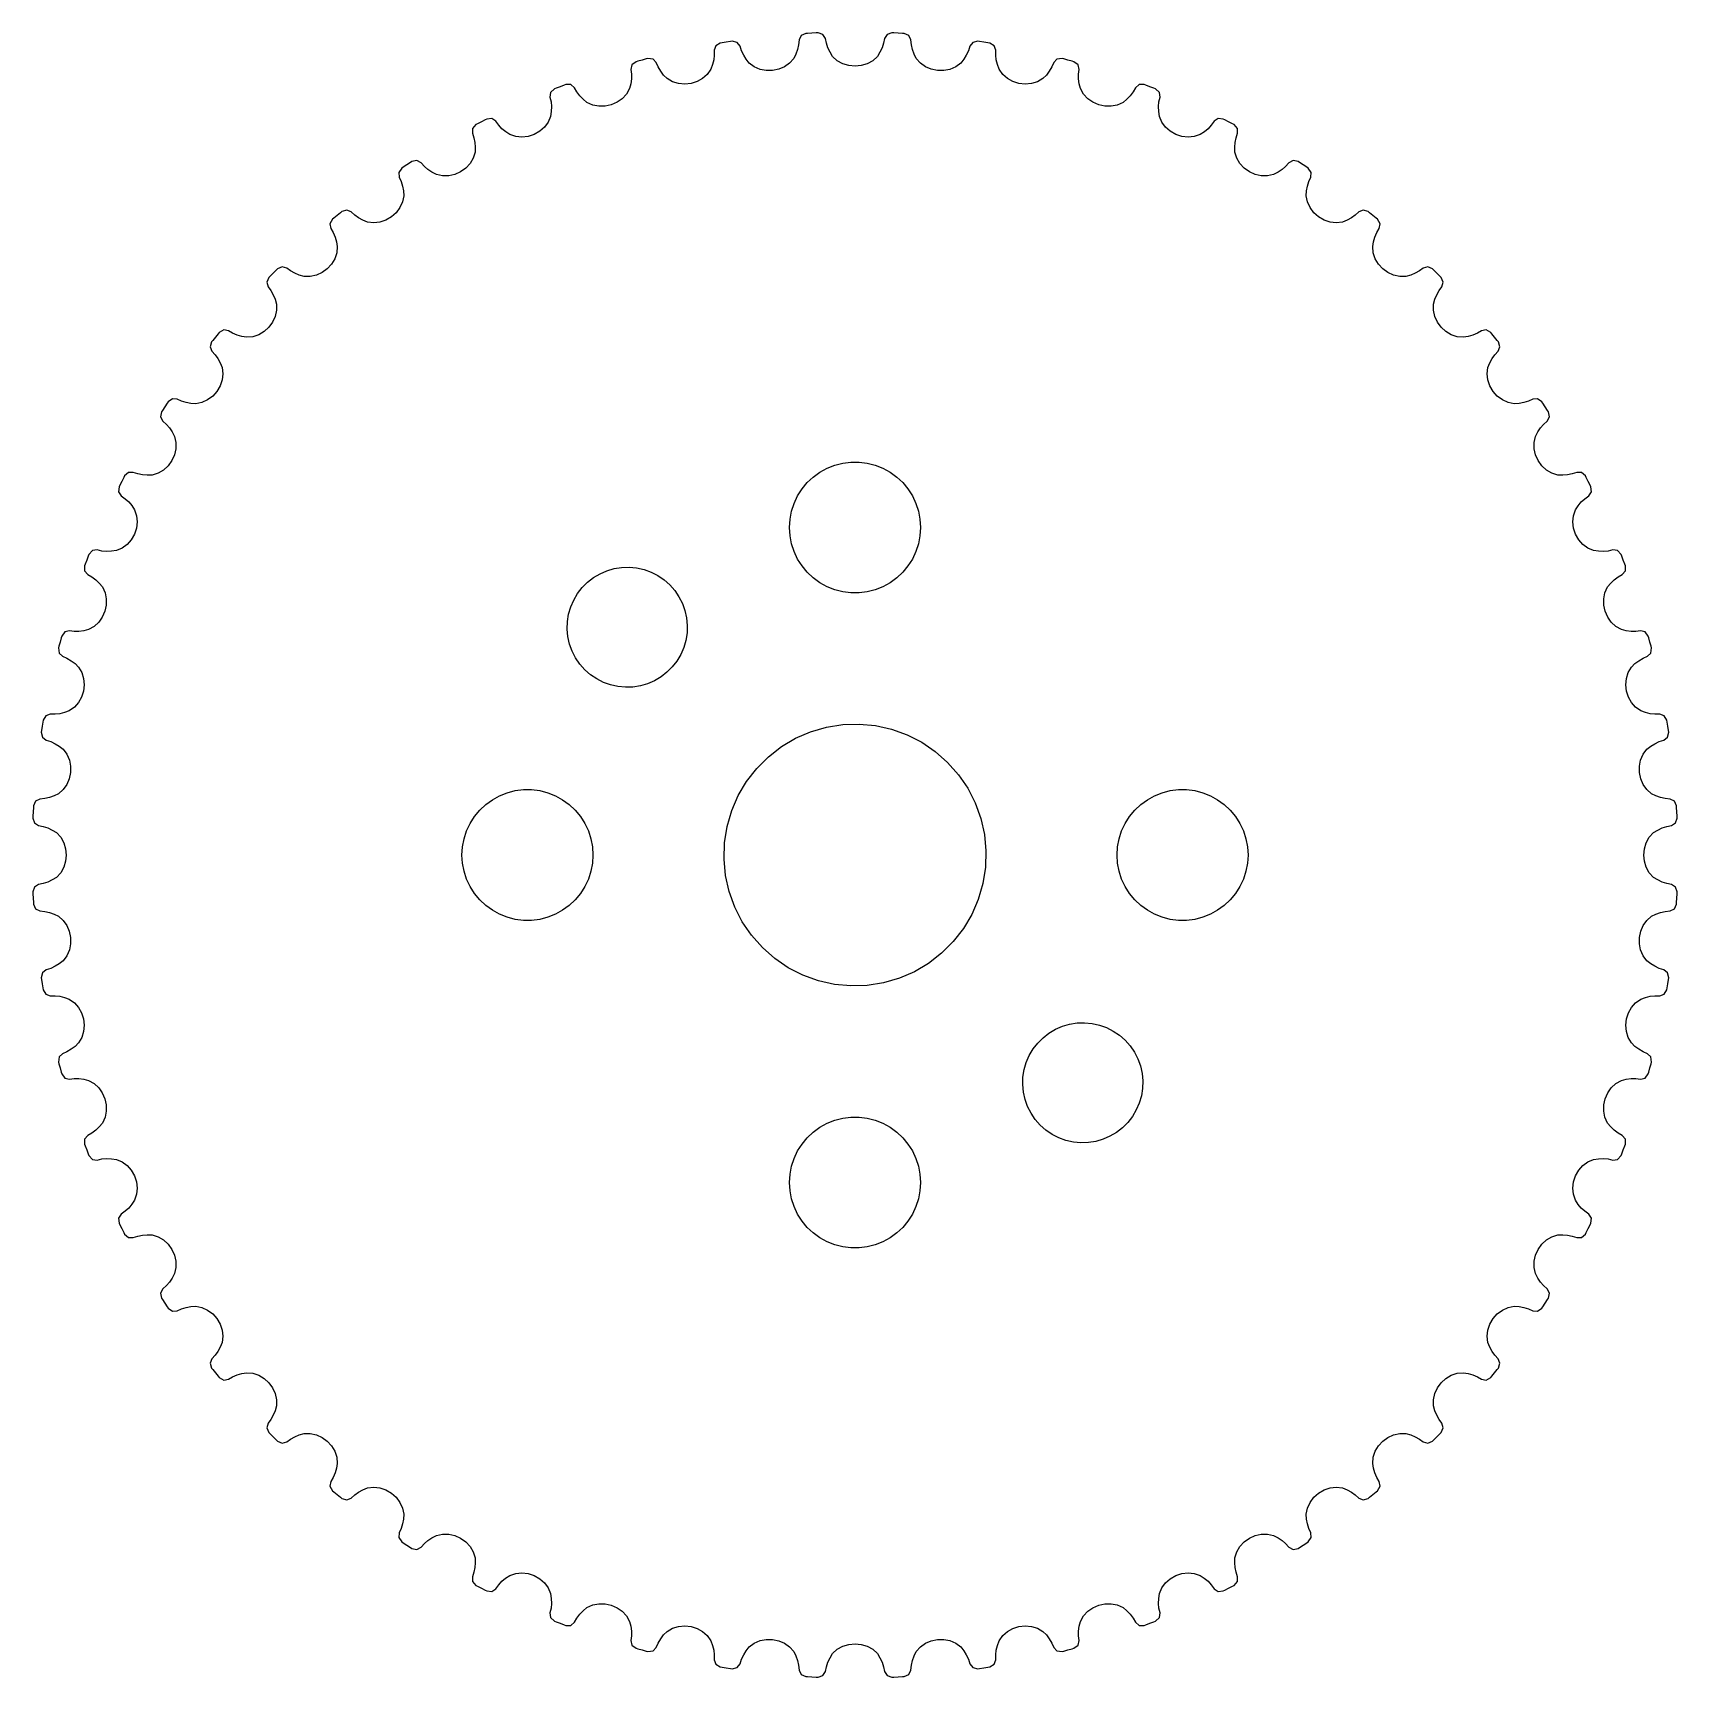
# Model space of a CAD drawing. Header units: metres. Extents: x -18.8 to 18.8, y -18.8 to 18.8.
import ezdxf

# ---------------------------------------------------------------- set-up
doc = ezdxf.new("R2010")
doc.units = ezdxf.units.M

msp = doc.modelspace()

# ---------------------------------------------------------------- linework, layer by layer
for p, q in [((-0.847, 18.8255), (-0.887695, 18.8237)), ((-0.734589, 18.7883), (-0.847, 18.8255)), ((0.847, 18.8255), (0.734741, 18.7883)), ((0.887695, 18.8237), (0.847, 18.8255)), ((-3.18762, 18.5305), (-3.22334, 18.4275)), ((-3.08553, 18.5902), (-3.18762, 18.5305)), ((-3.04535, 18.5969), (-3.08553, 18.5902)), ((-2.94794, 18.6126), (-3.04535, 18.5969)), ((-2.85045, 18.6278), (-2.94794, 18.6126)), ((-2.81017, 18.6338), (-2.85045, 18.6278)), ((-2.69449, 18.6086), (-2.81017, 18.6338)), ((-2.62883, 18.5217), (-2.69449, 18.6086)), ((-2.59529, 18.4167), (-2.62883, 18.5217)), ((-1.29042, 18.5539), (-1.31479, 18.4461)), ((-1.27948, 18.6635), (-1.29042, 18.5539)), ((-1.23318, 18.7622), (-1.27948, 18.6635)), ((-1.12541, 18.8109), (-1.23318, 18.7622)), ((-1.08476, 18.8133), (-1.12541, 18.8109)), ((-0.986237, 18.8188), (-1.08476, 18.8133)), ((-0.887695, 18.8237), (-0.986237, 18.8188)), ((-0.678375, 18.695), (-0.734589, 18.7883)), ((-0.655991, 18.5871), (-0.678375, 18.695)), ((-0.620392, 18.4825), (-0.655991, 18.5871)), ((-0.572189, 18.3818), (-0.620392, 18.4825)), ((0.620544, 18.4825), (0.572357, 18.3818)), ((0.656052, 18.5871), (0.620544, 18.4825)), ((0.678375, 18.695), (0.656052, 18.5871)), ((0.734741, 18.7883), (0.678375, 18.695)), ((0.986237, 18.8188), (0.887695, 18.8237)), ((1.08476, 18.8133), (0.986237, 18.8188)), ((1.12541, 18.8109), (1.08476, 18.8133)), ((1.23332, 18.7622), (1.12541, 18.8109)), ((1.27948, 18.6635), (1.23332, 18.7622)), ((1.29047, 18.5539), (1.27948, 18.6635)), ((1.31494, 18.4461), (1.29047, 18.5539)), ((2.62883, 18.5217), (2.59534, 18.4167)), ((2.69463, 18.6086), (2.62883, 18.5217)), ((2.81017, 18.6338), (2.69463, 18.6086)), ((2.85045, 18.6278), (2.81017, 18.6338)), ((2.94794, 18.6126), (2.85045, 18.6278)), ((3.04535, 18.5969), (2.94794, 18.6126)), ((3.08553, 18.5902), (3.04535, 18.5969)), ((3.18776, 18.5305), (3.08553, 18.5902)), ((3.22334, 18.4275), (3.18776, 18.5305)), ((-5.10713, 18.0958), (-5.13188, 17.9897)), ((-5.01183, 18.1658), (-5.10713, 18.0958)), ((-4.97258, 18.1767), (-5.01183, 18.1658)), ((-4.87733, 18.2025), (-4.97258, 18.1767)), ((-4.78195, 18.2278), (-4.87733, 18.2025)), ((-4.74254, 18.238), (-4.78195, 18.2278)), ((-4.62486, 18.225), (-4.74254, 18.238)), ((-4.55048, 18.1454), (-4.62486, 18.225)), ((-4.50613, 18.0446), (-4.55048, 18.1454)), ((-3.26192, 18.0991), (-3.30101, 17.9927)), ((-3.23573, 18.2076), (-3.26192, 18.0991)), ((-3.22276, 18.3174), (-3.23573, 18.2076)), ((-3.22334, 18.4275), (-3.22276, 18.3174)), ((-2.54893, 18.3164), (-2.59529, 18.4167)), ((-2.49048, 18.2213), (-2.54893, 18.3164)), ((-2.42058, 18.1321), (-2.49048, 18.2213)), ((-2.30516, 18.0465), (-2.42058, 18.1321)), ((-1.49728, 18.1314), (-1.61375, 18.0484)), ((-1.40218, 18.2391), (-1.49728, 18.1314)), ((-1.35219, 18.3409), (-1.40218, 18.2391)), ((-1.31479, 18.4461), (-1.35219, 18.3409)), ((-0.511993, 18.2858), (-0.572189, 18.3818)), ((-0.406158, 18.1886), (-0.511993, 18.2858)), ((-0.281647, 18.1183), (-0.406158, 18.1886)), ((-0.144287, 18.0755), (-0.281647, 18.1183)), ((0, 18.0611), (-0.144287, 18.0755)), ((0.144287, 18.0755), (0, 18.0611)), ((0.281647, 18.1183), (0.144287, 18.0755)), ((0.406158, 18.1886), (0.281647, 18.1183)), ((0.511993, 18.2858), (0.406158, 18.1886)), ((0.572357, 18.3818), (0.511993, 18.2858)), ((1.35236, 18.3409), (1.31494, 18.4461)), ((1.40218, 18.2391), (1.35236, 18.3409)), ((1.49728, 18.1314), (1.40218, 18.2391)), ((1.61375, 18.0484), (1.49728, 18.1314)), ((2.42058, 18.1321), (2.30516, 18.0465)), ((2.49065, 18.2213), (2.42058, 18.1321)), ((2.54909, 18.3164), (2.49065, 18.2213)), ((2.59534, 18.4167), (2.54909, 18.3164)), ((3.22281, 18.3173), (3.22334, 18.4275)), ((3.23589, 18.2076), (3.22281, 18.3173)), ((3.26208, 18.0991), (3.23589, 18.2076)), ((3.30101, 17.9927), (3.26208, 18.0991)), ((4.55048, 18.1454), (4.5062, 18.0446)), ((4.62498, 18.225), (4.55048, 18.1454)), ((4.74254, 18.238), (4.62498, 18.225)), ((4.78195, 18.2278), (4.74254, 18.238)), ((4.87733, 18.2025), (4.78195, 18.2278)), ((4.97258, 18.1767), (4.87733, 18.2025)), ((5.01183, 18.1658), (4.97258, 18.1767)), ((5.10725, 18.0958), (5.01183, 18.1658)), ((5.13188, 17.9897), (5.10725, 18.0958)), ((-5.12122, 17.7696), (-5.13593, 17.659)), ((-5.13188, 17.9897), (-5.11978, 17.8801)), ((-5.11978, 17.8801), (-5.12122, 17.7696)), ((-4.44955, 17.9496), (-4.50613, 18.0446)), ((-4.38147, 17.8611), (-4.44955, 17.9496)), ((-4.30264, 17.7798), (-4.38147, 17.8611)), ((-4.17891, 17.7067), (-4.30264, 17.7798)), ((-4.0425, 17.6638), (-4.17891, 17.7067)), ((-3.61696, 17.7105), (-3.7551, 17.6664)), ((-3.4915, 17.7809), (-3.61696, 17.7105)), ((-3.38432, 17.8756), (-3.4915, 17.7809)), ((-3.30101, 17.9927), (-3.38432, 17.8756)), ((-2.17398, 17.9896), (-2.30516, 18.0465)), ((-2.0329, 17.9614), (-2.17398, 17.9896)), ((-1.88789, 17.9621), (-2.0329, 17.9614)), ((-1.7459, 17.9916), (-1.88789, 17.9621)), ((-1.61375, 18.0484), (-1.7459, 17.9916)), ((1.7459, 17.9916), (1.61375, 18.0484)), ((1.88789, 17.9621), (1.7459, 17.9916)), ((2.0329, 17.9614), (1.88789, 17.9621)), ((2.17398, 17.9896), (2.0329, 17.9614)), ((2.30516, 18.0465), (2.17398, 17.9896)), ((3.38432, 17.8756), (3.30101, 17.9927)), ((3.4915, 17.7809), (3.38432, 17.8756)), ((3.61696, 17.7105), (3.4915, 17.7809)), ((3.7551, 17.6664), (3.61696, 17.7105)), ((4.17891, 17.7067), (4.0425, 17.6638)), ((4.30264, 17.7798), (4.17891, 17.7067)), ((4.38164, 17.8611), (4.30264, 17.7798)), ((4.44971, 17.9496), (4.38164, 17.8611)), ((4.5062, 18.0446), (4.44971, 17.9496)), ((5.11984, 17.8801), (5.13188, 17.9897)), ((5.12137, 17.7696), (5.11984, 17.8801)), ((5.13609, 17.6589), (5.12137, 17.7696)), ((-6.97067, 17.4628), (-6.98421, 17.3547)), ((-6.98421, 17.3547), (-6.96072, 17.247)), ((-6.88322, 17.5424), (-6.97067, 17.4628)), ((-6.84532, 17.5573), (-6.88322, 17.5424)), ((-6.7533, 17.5929), (-6.84532, 17.5573)), ((-6.66109, 17.6281), (-6.7533, 17.5929)), ((-6.62294, 17.6423), (-6.66109, 17.6281)), ((-6.50456, 17.6418), (-6.62294, 17.6423)), ((-6.42226, 17.5704), (-6.50456, 17.6418)), ((-6.36763, 17.4747), (-6.42226, 17.5704)), ((-6.30142, 17.3862), (-6.36763, 17.4747)), ((-6.22447, 17.3053), (-6.30142, 17.3862)), ((-5.2343, 17.4239), (-5.33098, 17.3185)), ((-5.16367, 17.549), (-5.2343, 17.4239)), ((-5.13593, 17.659), (-5.16367, 17.549)), ((-3.89925, 17.6505), (-4.0425, 17.6638)), ((-3.7551, 17.6664), (-3.89925, 17.6505)), ((3.89925, 17.6505), (3.7551, 17.6664)), ((4.0425, 17.6638), (3.89925, 17.6505)), ((5.16367, 17.549), (5.13609, 17.6589)), ((5.2343, 17.4239), (5.16367, 17.549)), ((5.33098, 17.3185), (5.2343, 17.4239)), ((6.30157, 17.3861), (6.22462, 17.3053)), ((6.36768, 17.4747), (6.30157, 17.3861)), ((6.42226, 17.5704), (6.36768, 17.4747)), ((6.50468, 17.6417), (6.42226, 17.5704)), ((6.62294, 17.6423), (6.50468, 17.6417)), ((6.66109, 17.6281), (6.62294, 17.6423)), ((6.7533, 17.5929), (6.66109, 17.6281)), ((6.84532, 17.5573), (6.7533, 17.5929)), ((6.88322, 17.5424), (6.84532, 17.5573)), ((6.97081, 17.4628), (6.88322, 17.5424)), ((6.96077, 17.247), (6.98421, 17.3547)), ((6.98421, 17.3547), (6.97081, 17.4628)), ((-6.95366, 17.0254), (-6.96976, 16.9131)), ((-6.96072, 17.247), (-6.95059, 17.137)), ((-6.95059, 17.137), (-6.95366, 17.0254)), ((-6.13756, 17.2326), (-6.22447, 17.3053)), ((-6.00688, 17.1729), (-6.13756, 17.2326)), ((-5.86671, 17.1445), (-6.00688, 17.1729)), ((-5.72287, 17.1462), (-5.86671, 17.1445)), ((-5.58118, 17.1771), (-5.72287, 17.1462)), ((-5.44841, 17.2354), (-5.58118, 17.1771)), ((-5.33098, 17.3185), (-5.44841, 17.2354)), ((5.44841, 17.2354), (5.33098, 17.3185)), ((5.58118, 17.1771), (5.44841, 17.2354)), ((5.72287, 17.1462), (5.58118, 17.1771)), ((5.86671, 17.1445), (5.72287, 17.1462)), ((6.00688, 17.1729), (5.86671, 17.1445)), ((6.13756, 17.2326), (6.00688, 17.1729)), ((6.22462, 17.3053), (6.13756, 17.2326)), ((6.95073, 17.1369), (6.96077, 17.247)), ((6.95381, 17.0253), (6.95073, 17.1369)), ((6.96976, 16.9131), (6.95381, 17.0253)), ((-8.75786, 16.6385), (-8.75999, 16.5296)), ((-8.6792, 16.7269), (-8.75786, 16.6385)), ((-8.64305, 16.7456), (-8.6792, 16.7269)), ((-8.55525, 16.7906), (-8.64305, 16.7456)), ((-8.46722, 16.8352), (-8.55525, 16.7906)), ((-8.43079, 16.8534), (-8.46722, 16.8352)), ((-8.31299, 16.8652), (-8.43079, 16.8534)), ((-8.22368, 16.8028), (-8.31299, 16.8652)), ((-8.15935, 16.7134), (-8.22368, 16.8028)), ((-8.08426, 16.6322), (-8.15935, 16.7134)), ((-7.99927, 16.5599), (-8.08426, 16.6322)), ((-7.22015, 16.5715), (-7.3461, 16.4996)), ((-7.11206, 16.6664), (-7.22015, 16.5715)), ((-7.02692, 16.7813), (-7.11206, 16.6664)), ((-6.96976, 16.9131), (-7.02692, 16.7813)), ((7.02692, 16.7813), (6.96976, 16.9131)), ((7.11206, 16.6664), (7.02692, 16.7813)), ((7.22015, 16.5715), (7.11206, 16.6664)), ((7.3461, 16.4996), (7.22015, 16.5715)), ((8.0844, 16.6322), (7.99942, 16.5598)), ((8.15939, 16.7133), (8.0844, 16.6322)), ((8.22368, 16.8028), (8.15939, 16.7133)), ((8.31311, 16.8651), (8.22368, 16.8028)), ((8.43079, 16.8534), (8.31311, 16.8651)), ((8.46722, 16.8352), (8.43079, 16.8534)), ((8.55525, 16.7906), (8.46722, 16.8352)), ((8.64305, 16.7456), (8.55525, 16.7906)), ((8.6792, 16.7269), (8.64305, 16.7456)), ((8.75798, 16.6385), (8.6792, 16.7269)), ((8.75999, 16.5296), (8.75798, 16.6385)), ((-8.75999, 16.5296), (-8.7254, 16.4249)), ((-8.7254, 16.4249), (-8.70383, 16.3166)), ((-8.70383, 16.3166), (-8.69521, 16.2053)), ((-8.69521, 16.2053), (-8.69948, 16.092)), ((-7.90523, 16.4967), (-7.99927, 16.5599)), ((-7.76903, 16.4509), (-7.90523, 16.4967)), ((-7.62666, 16.4373), (-7.76903, 16.4509)), ((-7.48378, 16.4541), (-7.62666, 16.4373)), ((-7.3461, 16.4996), (-7.48378, 16.4541)), ((7.48378, 16.4541), (7.3461, 16.4996)), ((7.62666, 16.4373), (7.48378, 16.4541)), ((7.76903, 16.4509), (7.62666, 16.4373)), ((7.90523, 16.4967), (7.76903, 16.4509)), ((7.99942, 16.5598), (7.90523, 16.4967)), ((8.69536, 16.2052), (8.70395, 16.3165)), ((8.69948, 16.092), (8.69536, 16.2052)), ((8.70395, 16.3165), (8.72545, 16.4249)), ((8.72545, 16.4249), (8.75999, 16.5296)), ((-10.1806, 15.8579), (-10.2635, 15.8044)), ((-10.1463, 15.8798), (-10.1806, 15.8579)), ((-10.0303, 15.9039), (-10.1463, 15.8798)), ((-9.93501, 15.8512), (-10.0303, 15.9039)), ((-9.86168, 15.7689), (-9.93501, 15.8512)), ((-8.81522, 15.8317), (-8.9128, 15.726)), ((-8.74255, 15.9549), (-8.81522, 15.8317)), ((-8.69948, 16.092), (-8.74255, 15.9549)), ((8.74255, 15.9549), (8.69948, 16.092)), ((8.81522, 15.8317), (8.74255, 15.9549)), ((8.9128, 15.726), (8.81522, 15.8317)), ((9.93501, 15.8512), (9.86171, 15.7689)), ((10.0305, 15.9038), (9.93501, 15.8512)), ((10.1463, 15.8798), (10.0305, 15.9038)), ((10.1806, 15.8579), (10.1463, 15.8798)), ((10.2635, 15.8044), (10.1806, 15.8579)), ((-10.3801, 15.728), (-10.4491, 15.6319)), ((-10.4491, 15.6319), (-10.4398, 15.5233)), ((-10.4398, 15.5233), (-10.3945, 15.4229)), ((-10.3461, 15.7504), (-10.3801, 15.728)), ((-10.2635, 15.8044), (-10.3461, 15.7504)), ((-9.77852, 15.6961), (-9.86168, 15.7689)), ((-9.68642, 15.633), (-9.77852, 15.6961)), ((-9.5863, 15.58), (-9.68642, 15.633)), ((-9.44606, 15.5487), (-9.5863, 15.58)), ((-9.30304, 15.55), (-9.44606, 15.5487)), ((-9.16272, 15.5817), (-9.30304, 15.55)), ((-9.03053, 15.6413), (-9.16272, 15.5817)), ((-8.9128, 15.726), (-9.03053, 15.6413)), ((9.03053, 15.6413), (8.9128, 15.726)), ((9.16272, 15.5817), (9.03053, 15.6413)), ((9.30304, 15.55), (9.16272, 15.5817)), ((9.44606, 15.5487), (9.30304, 15.55)), ((9.5863, 15.58), (9.44606, 15.5487)), ((9.68657, 15.6329), (9.5863, 15.58)), ((9.77866, 15.696), (9.68657, 15.6329)), ((9.86171, 15.7689), (9.77866, 15.696)), ((10.3461, 15.7504), (10.2635, 15.8044)), ((10.3801, 15.728), (10.3461, 15.7504)), ((10.4492, 15.6319), (10.3801, 15.728)), ((10.3945, 15.4229), (10.4398, 15.5233)), ((10.4398, 15.5233), (10.4492, 15.6319)), ((-10.3945, 15.4229), (-10.3617, 15.3174)), ((-10.3339, 15.0945), (-10.3624, 14.9536)), ((-10.3617, 15.3174), (-10.3415, 15.2076)), ((-10.3415, 15.2076), (-10.3339, 15.0945)), ((10.3339, 15.0945), (10.3416, 15.2075)), ((10.3624, 14.9536), (10.3339, 15.0945)), ((10.3416, 15.2075), (10.3618, 15.3173)), ((10.3618, 15.3173), (10.3945, 15.4229)), ((-11.7824, 14.7069), (-11.8593, 14.645)), ((-11.7506, 14.7323), (-11.7824, 14.7069)), ((-11.6378, 14.7683), (-11.7506, 14.7323)), ((-11.5375, 14.7258), (-11.6378, 14.7683)), ((-11.4559, 14.6517), (-11.5375, 14.7258)), ((-10.5078, 14.7082), (-10.616, 14.6117)), ((-10.4218, 14.8235), (-10.5078, 14.7082)), ((-10.3624, 14.9536), (-10.4218, 14.8235)), ((10.4218, 14.8235), (10.3624, 14.9536)), ((10.5078, 14.7082), (10.4218, 14.8235)), ((10.616, 14.6117), (10.5078, 14.7082)), ((11.5375, 14.7258), (11.456, 14.6517)), ((11.6379, 14.7682), (11.5375, 14.7258)), ((11.7506, 14.7323), (11.6379, 14.7682)), ((11.7824, 14.7069), (11.7506, 14.7323)), ((11.8593, 14.645), (11.7824, 14.7069)), ((-11.9673, 14.5568), (-12.0258, 14.4541)), ((-12.0258, 14.4541), (-12.0053, 14.347)), ((-12.0053, 14.347), (-11.9497, 14.2519)), ((-11.9358, 14.5827), (-11.9673, 14.5568)), ((-11.8593, 14.645), (-11.9358, 14.5827)), ((-11.3656, 14.588), (-11.4559, 14.6517)), ((-11.2675, 14.5349), (-11.3656, 14.588)), ((-11.1623, 14.4926), (-11.2675, 14.5349)), ((-11.0196, 14.4762), (-11.1623, 14.4926)), ((-10.8775, 14.4924), (-11.0196, 14.4762)), ((-10.7413, 14.5386), (-10.8775, 14.4924)), ((-10.616, 14.6117), (-10.7413, 14.5386)), ((10.7413, 14.5386), (10.616, 14.6117)), ((10.8775, 14.4924), (10.7413, 14.5386)), ((11.0196, 14.4762), (10.8775, 14.4924)), ((11.1623, 14.4926), (11.0196, 14.4762)), ((11.2676, 14.5347), (11.1623, 14.4926)), ((11.3658, 14.5879), (11.2676, 14.5347)), ((11.456, 14.6517), (11.3658, 14.5879)), ((11.9358, 14.5827), (11.8593, 14.645)), ((11.9673, 14.5568), (11.9358, 14.5827)), ((11.9497, 14.2519), (12.0053, 14.347)), ((12.0259, 14.454), (11.9673, 14.5568)), ((12.0053, 14.347), (12.0259, 14.454)), ((-11.9497, 14.2519), (-11.906, 14.1504)), ((-11.906, 14.1504), (-11.8745, 14.0433)), ((-11.8745, 14.0433), (-11.8551, 13.9316)), ((-11.8551, 13.9316), (-11.8687, 13.7886)), ((11.8551, 13.9316), (11.8746, 14.0432)), ((11.8687, 13.7886), (11.8551, 13.9316)), ((11.8746, 14.0432), (11.9061, 14.1503)), ((11.9061, 14.1503), (11.9497, 14.2519)), ((-11.9142, 13.653), (-11.9876, 13.5293)), ((-11.8687, 13.7886), (-11.9142, 13.653)), ((11.9142, 13.653), (11.8687, 13.7886)), ((11.9876, 13.5293), (11.9142, 13.653)), ((-13.4233, 13.2262), (-13.4708, 13.1179)), ((-13.3947, 13.2552), (-13.4233, 13.2262)), ((-13.3251, 13.3251), (-13.3947, 13.2552)), ((-13.2552, 13.3947), (-13.3251, 13.3251)), ((-13.2262, 13.4233), (-13.2552, 13.3947)), ((-13.1178, 13.4709), (-13.2262, 13.4233)), ((-13.0135, 13.4392), (-13.1178, 13.4709)), ((-12.9247, 13.374), (-13.0135, 13.4392)), ((-12.8282, 13.32), (-12.9247, 13.374)), ((-12.725, 13.2775), (-12.8282, 13.32)), ((-12.6161, 13.2464), (-12.725, 13.2775)), ((-12.4724, 13.245), (-12.6161, 13.2464)), ((-12.3328, 13.276), (-12.4724, 13.245)), ((-12.2021, 13.3362), (-12.3328, 13.276)), ((-12.0852, 13.422), (-12.2021, 13.3362)), ((-11.9876, 13.5293), (-12.0852, 13.422)), ((12.0852, 13.422), (11.9876, 13.5293)), ((12.2021, 13.3362), (12.0852, 13.422)), ((12.3328, 13.276), (12.2021, 13.3362)), ((12.4724, 13.245), (12.3328, 13.276)), ((12.6161, 13.2464), (12.4724, 13.245)), ((12.7252, 13.2773), (12.6161, 13.2464)), ((12.8284, 13.3199), (12.7252, 13.2773)), ((12.9248, 13.3739), (12.8284, 13.3199)), ((13.0135, 13.4392), (12.9248, 13.3739)), ((13.1179, 13.4708), (13.0135, 13.4392)), ((13.2262, 13.4233), (13.1179, 13.4708)), ((13.2552, 13.3947), (13.2262, 13.4233)), ((13.3251, 13.3251), (13.2552, 13.3947)), ((13.3947, 13.2552), (13.3251, 13.3251)), ((13.4233, 13.2262), (13.3947, 13.2552)), ((13.4709, 13.1178), (13.4233, 13.2262)), ((-13.4708, 13.1179), (-13.4392, 13.0135)), ((-13.4392, 13.0135), (-13.3739, 12.9248)), ((-13.3739, 12.9248), (-13.3199, 12.8284)), ((-13.3199, 12.8284), (-13.2773, 12.7252)), ((13.2775, 12.725), (13.32, 12.8282)), ((13.32, 12.8282), (13.374, 12.9247)), ((13.374, 12.9247), (13.4392, 13.0135)), ((13.4392, 13.0135), (13.4709, 13.1178)), ((-13.2773, 12.7252), (-13.2464, 12.6161)), ((-13.245, 12.4724), (-13.276, 12.3328)), ((-13.2464, 12.6161), (-13.245, 12.4724)), ((13.245, 12.4724), (13.2464, 12.6161)), ((13.276, 12.3328), (13.245, 12.4724)), ((13.2464, 12.6161), (13.2775, 12.725)), ((-13.422, 12.0852), (-13.5293, 11.9876)), ((-13.3362, 12.2021), (-13.422, 12.0852)), ((-13.276, 12.3328), (-13.3362, 12.2021)), ((13.3362, 12.2021), (13.276, 12.3328)), ((13.422, 12.0852), (13.3362, 12.2021)), ((13.5293, 11.9876), (13.422, 12.0852)), ((-14.7323, 11.7506), (-14.7682, 11.6379)), ((-14.7069, 11.7824), (-14.7323, 11.7506)), ((-14.645, 11.8593), (-14.7069, 11.7824)), ((-14.5827, 11.9358), (-14.645, 11.8593)), ((-14.5568, 11.9673), (-14.5827, 11.9358)), ((-14.454, 12.0259), (-14.5568, 11.9673)), ((-14.347, 12.0053), (-14.454, 12.0259)), ((-14.2519, 11.9497), (-14.347, 12.0053)), ((-14.1503, 11.9061), (-14.2519, 11.9497)), ((-14.0432, 11.8746), (-14.1503, 11.9061)), ((-13.9316, 11.8551), (-14.0432, 11.8746)), ((-13.7886, 11.8687), (-13.9316, 11.8551)), ((-13.653, 11.9142), (-13.7886, 11.8687)), ((-13.5293, 11.9876), (-13.653, 11.9142)), ((13.653, 11.9142), (13.5293, 11.9876)), ((13.7886, 11.8687), (13.653, 11.9142)), ((13.9316, 11.8551), (13.7886, 11.8687)), ((14.0433, 11.8745), (13.9316, 11.8551)), ((14.1504, 11.906), (14.0433, 11.8745)), ((14.2519, 11.9497), (14.1504, 11.906)), ((14.347, 12.0053), (14.2519, 11.9497)), ((14.4541, 12.0258), (14.347, 12.0053)), ((14.5568, 11.9673), (14.4541, 12.0258)), ((14.5827, 11.9358), (14.5568, 11.9673)), ((14.645, 11.8593), (14.5827, 11.9358)), ((14.7069, 11.7824), (14.645, 11.8593)), ((14.7323, 11.7506), (14.7069, 11.7824)), ((14.7683, 11.6378), (14.7323, 11.7506)), ((-14.7682, 11.6379), (-14.7258, 11.5375)), ((-14.7258, 11.5375), (-14.6517, 11.456)), ((-14.6517, 11.456), (-14.5879, 11.3658)), ((-14.5879, 11.3658), (-14.5347, 11.2676)), ((14.5349, 11.2675), (14.588, 11.3656)), ((14.588, 11.3656), (14.6517, 11.4559)), ((14.6517, 11.4559), (14.7258, 11.5375)), ((14.7258, 11.5375), (14.7683, 11.6378)), ((-14.5347, 11.2676), (-14.4926, 11.1623)), ((-14.4926, 11.1623), (-14.4762, 11.0196)), ((-14.4762, 11.0196), (-14.4924, 10.8775)), ((14.4762, 11.0196), (14.4926, 11.1623)), ((14.4924, 10.8775), (14.4762, 11.0196)), ((14.4926, 11.1623), (14.5349, 11.2675)), ((-14.6117, 10.616), (-14.7082, 10.5078)), ((-14.5386, 10.7413), (-14.6117, 10.616)), ((-14.4924, 10.8775), (-14.5386, 10.7413)), ((14.5386, 10.7413), (14.4924, 10.8775)), ((14.6117, 10.616), (14.5386, 10.7413)), ((14.7082, 10.5078), (14.6117, 10.616)), ((-15.8579, 10.1806), (-15.8798, 10.1463)), ((-15.8044, 10.2635), (-15.8579, 10.1806)), ((-15.7504, 10.3461), (-15.8044, 10.2635)), ((-15.728, 10.3801), (-15.7504, 10.3461)), ((-15.6319, 10.4492), (-15.728, 10.3801)), ((-15.5233, 10.4398), (-15.6319, 10.4492)), ((-15.4229, 10.3945), (-15.5233, 10.4398)), ((-15.3173, 10.3618), (-15.4229, 10.3945)), ((-15.2075, 10.3416), (-15.3173, 10.3618)), ((-15.0945, 10.3339), (-15.2075, 10.3416)), ((-14.9536, 10.3624), (-15.0945, 10.3339)), ((-14.8235, 10.4218), (-14.9536, 10.3624)), ((-14.7082, 10.5078), (-14.8235, 10.4218)), ((14.8235, 10.4218), (14.7082, 10.5078)), ((14.9536, 10.3624), (14.8235, 10.4218)), ((15.0945, 10.3339), (14.9536, 10.3624)), ((15.2076, 10.3415), (15.0945, 10.3339)), ((15.3174, 10.3617), (15.2076, 10.3415)), ((15.4229, 10.3945), (15.3174, 10.3617)), ((15.5233, 10.4398), (15.4229, 10.3945)), ((15.6319, 10.4491), (15.5233, 10.4398)), ((15.728, 10.3801), (15.6319, 10.4491)), ((15.7504, 10.3461), (15.728, 10.3801)), ((15.8044, 10.2635), (15.7504, 10.3461)), ((15.8579, 10.1806), (15.8044, 10.2635)), ((15.8798, 10.1463), (15.8579, 10.1806)), ((-15.8798, 10.1463), (-15.9038, 10.0305)), ((-15.9038, 10.0305), (-15.8512, 9.93501)), ((-15.8512, 9.93501), (-15.7689, 9.86171)), ((-15.7689, 9.86171), (-15.696, 9.77866)), ((15.6961, 9.77852), (15.7689, 9.86168)), ((15.7689, 9.86168), (15.8512, 9.93501)), ((15.8512, 9.93501), (15.9039, 10.0303)), ((15.9039, 10.0303), (15.8798, 10.1463)), ((-15.696, 9.77866), (-15.6329, 9.68657)), ((-15.6329, 9.68657), (-15.58, 9.5863)), ((-15.58, 9.5863), (-15.5487, 9.44606)), ((-15.5487, 9.44606), (-15.55, 9.30304)), ((15.5487, 9.44606), (15.58, 9.5863)), ((15.55, 9.30304), (15.5487, 9.44606)), ((15.58, 9.5863), (15.633, 9.68642)), ((15.633, 9.68642), (15.6961, 9.77852)), ((-15.5817, 9.16272), (-15.6413, 9.03053)), ((-15.55, 9.30304), (-15.5817, 9.16272)), ((15.5817, 9.16272), (15.55, 9.30304)), ((15.6413, 9.03053), (15.5817, 9.16272)), ((-16.7269, 8.6792), (-16.7456, 8.64305)), ((-16.6385, 8.75798), (-16.7269, 8.6792)), ((-16.5296, 8.75999), (-16.6385, 8.75798)), ((-16.4249, 8.72545), (-16.5296, 8.75999)), ((-16.3165, 8.70395), (-16.4249, 8.72545)), ((-16.2052, 8.69536), (-16.3165, 8.70395)), ((-16.092, 8.69948), (-16.2052, 8.69536)), ((-15.9549, 8.74255), (-16.092, 8.69948)), ((-15.8317, 8.81522), (-15.9549, 8.74255)), ((-15.726, 8.9128), (-15.8317, 8.81522)), ((-15.6413, 9.03053), (-15.726, 8.9128)), ((-0.956131, 8.65576), (-0.803726, 8.76648)), ((-0.803726, 8.76648), (-0.638657, 8.85724)), ((-0.638657, 8.85724), (-0.463516, 8.92657)), ((-0.463516, 8.92657), (-0.281067, 8.97342)), ((-0.281067, 8.97342), (-0.094177, 8.99704)), ((-0.094177, 8.99704), (0.094177, 8.99704)), ((0.094177, 8.99704), (0.281067, 8.97342)), ((0.281067, 8.97342), (0.463516, 8.92657)), ((0.463516, 8.92657), (0.638657, 8.85724)), ((0.638657, 8.85724), (0.803726, 8.76648)), ((0.803726, 8.76648), (0.956131, 8.65576)), ((15.726, 8.9128), (15.6413, 9.03053)), ((15.8317, 8.81522), (15.726, 8.9128)), ((15.9549, 8.74255), (15.8317, 8.81522)), ((16.092, 8.69948), (15.9549, 8.74255)), ((16.2053, 8.69521), (16.092, 8.69948)), ((16.3166, 8.70383), (16.2053, 8.69521)), ((16.4249, 8.7254), (16.3166, 8.70383)), ((16.5296, 8.75999), (16.4249, 8.7254)), ((16.6385, 8.75786), (16.5296, 8.75999)), ((16.7269, 8.6792), (16.6385, 8.75786)), ((16.7456, 8.64305), (16.7269, 8.6792)), ((-16.8534, 8.43079), (-16.8651, 8.31311)), ((-16.8651, 8.31311), (-16.8028, 8.22368)), ((-16.8352, 8.46722), (-16.8534, 8.43079)), ((-16.7906, 8.55525), (-16.8352, 8.46722)), ((-16.7456, 8.64305), (-16.7906, 8.55525)), ((-1.31445, 8.22263), (-1.21352, 8.38167)), ((-1.21352, 8.38167), (-1.09344, 8.52681)), ((-1.09344, 8.52681), (-0.956131, 8.65576)), ((0.956131, 8.65576), (1.09344, 8.52681)), ((1.09344, 8.52681), (1.21352, 8.38167)), ((1.21352, 8.38167), (1.31445, 8.22263)), ((16.7906, 8.55525), (16.7456, 8.64305)), ((16.8352, 8.46722), (16.7906, 8.55525)), ((16.8028, 8.22368), (16.8652, 8.31299)), ((16.8534, 8.43079), (16.8352, 8.46722)), ((16.8652, 8.31299), (16.8534, 8.43079)), ((-16.8028, 8.22368), (-16.7133, 8.15939)), ((-16.7133, 8.15939), (-16.6322, 8.0844)), ((-16.6322, 8.0844), (-16.5598, 7.99942)), ((-16.5598, 7.99942), (-16.4967, 7.90523)), ((-1.45287, 7.87303), (-1.39465, 8.05219)), ((-1.39465, 8.05219), (-1.31445, 8.22263)), ((1.31445, 8.22263), (1.39465, 8.05219)), ((1.39465, 8.05219), (1.45287, 7.87303)), ((16.4967, 7.90523), (16.5599, 7.99927)), ((16.5599, 7.99927), (16.6322, 8.08426)), ((16.6322, 8.08426), (16.7134, 8.15935)), ((16.7134, 8.15935), (16.8028, 8.22368)), ((-16.4967, 7.90523), (-16.4509, 7.76903)), ((-16.4373, 7.62666), (-16.4541, 7.48378)), ((-16.4509, 7.76903), (-16.4373, 7.62666)), ((-1.5, 7.5), (-1.48816, 7.68799)), ((-1.48816, 7.68799), (-1.45287, 7.87303)), ((1.45287, 7.87303), (1.48816, 7.68799)), ((1.48816, 7.68799), (1.5, 7.5)), ((16.4373, 7.62666), (16.4509, 7.76903)), ((16.4541, 7.48378), (16.4373, 7.62666)), ((16.4509, 7.76903), (16.4967, 7.90523)), ((-16.5715, 7.22015), (-16.6664, 7.11206)), ((-16.4996, 7.3461), (-16.5715, 7.22015)), ((-16.4541, 7.48378), (-16.4996, 7.3461)), ((-1.48816, 7.312), (-1.5, 7.5)), ((-1.45287, 7.12695), (-1.48816, 7.312)), ((1.48816, 7.312), (1.45287, 7.12695)), ((1.5, 7.5), (1.48816, 7.312)), ((16.4996, 7.3461), (16.4541, 7.48378)), ((16.5715, 7.22015), (16.4996, 7.3461)), ((16.6664, 7.11206), (16.5715, 7.22015)), ((-17.5573, 6.84532), (-17.5929, 6.7533)), ((-17.5424, 6.88322), (-17.5573, 6.84532)), ((-17.4628, 6.97081), (-17.5424, 6.88322)), ((-17.3547, 6.98421), (-17.4628, 6.97081)), ((-17.247, 6.96077), (-17.3547, 6.98421)), ((-17.1369, 6.95073), (-17.247, 6.96077)), ((-17.0253, 6.95381), (-17.1369, 6.95073)), ((-16.9131, 6.96976), (-17.0253, 6.95381)), ((-16.7813, 7.02692), (-16.9131, 6.96976)), ((-16.6664, 7.11206), (-16.7813, 7.02692)), ((-1.39465, 6.9478), (-1.45287, 7.12695)), ((-1.31445, 6.77736), (-1.39465, 6.9478)), ((-1.21352, 6.61832), (-1.31445, 6.77736)), ((1.31445, 6.77736), (1.21352, 6.61832)), ((1.39465, 6.9478), (1.31445, 6.77736)), ((1.45287, 7.12695), (1.39465, 6.9478)), ((16.7813, 7.02692), (16.6664, 7.11206)), ((16.9131, 6.96976), (16.7813, 7.02692)), ((17.0254, 6.95366), (16.9131, 6.96976)), ((17.137, 6.95059), (17.0254, 6.95366)), ((17.247, 6.96072), (17.137, 6.95059)), ((17.3547, 6.98421), (17.247, 6.96072)), ((17.4628, 6.97067), (17.3547, 6.98421)), ((17.5424, 6.88322), (17.4628, 6.97067)), ((17.5573, 6.84532), (17.5424, 6.88322)), ((17.5929, 6.7533), (17.5573, 6.84532)), ((-17.6281, 6.66109), (-17.6423, 6.62294)), ((-17.6423, 6.62294), (-17.6417, 6.50468)), ((-17.6417, 6.50468), (-17.5704, 6.42226)), ((-17.5929, 6.7533), (-17.6281, 6.66109)), ((-17.5704, 6.42226), (-17.4747, 6.36768)), ((-5.98776, 6.35214), (-5.83914, 6.44003)), ((-5.83914, 6.44003), (-5.68066, 6.50862)), ((-5.68066, 6.50862), (-5.51485, 6.55679)), ((-5.51485, 6.55679), (-5.3443, 6.5838)), ((-5.3443, 6.5838), (-5.17172, 6.58923)), ((-5.17172, 6.58923), (-4.9998, 6.57298)), ((-4.9998, 6.57298), (-4.8313, 6.53531)), ((-4.8313, 6.53531), (-4.66882, 6.47682)), ((-4.66882, 6.47682), (-4.51497, 6.39842)), ((-1.09344, 6.47318), (-1.21352, 6.61832)), ((-0.956131, 6.34422), (-1.09344, 6.47318)), ((1.09344, 6.47318), (0.956131, 6.34422)), ((1.21352, 6.61832), (1.09344, 6.47318)), ((17.4747, 6.36763), (17.5704, 6.42226)), ((17.5704, 6.42226), (17.6418, 6.50456)), ((17.6281, 6.66109), (17.5929, 6.7533)), ((17.6423, 6.62294), (17.6281, 6.66109)), ((17.6418, 6.50456), (17.6423, 6.62294)), ((-17.4747, 6.36768), (-17.3861, 6.30157)), ((-17.3861, 6.30157), (-17.3053, 6.22462)), ((-17.3053, 6.22462), (-17.2326, 6.13756)), ((-17.2326, 6.13756), (-17.1729, 6.00688)), ((-6.35214, 5.98776), (-6.24631, 6.12421)), ((-6.24631, 6.12421), (-6.12421, 6.24631)), ((-6.12421, 6.24631), (-5.98776, 6.35214)), ((-4.51497, 6.39842), (-4.37216, 6.30136)), ((-4.37216, 6.30136), (-4.24263, 6.18718)), ((-4.24263, 6.18718), (-4.12845, 6.05765)), ((-4.12845, 6.05765), (-4.03139, 5.91484)), ((-0.803726, 6.23351), (-0.956131, 6.34422)), ((-0.638657, 6.14275), (-0.803726, 6.23351)), ((-0.463516, 6.07341), (-0.638657, 6.14275)), ((-0.281067, 6.02657), (-0.463516, 6.07341)), ((-0.094177, 6.00294), (-0.281067, 6.02657)), ((0.281067, 6.02657), (0.094177, 6.00294)), ((0.463516, 6.07341), (0.281067, 6.02657)), ((0.638657, 6.14275), (0.463516, 6.07341)), ((0.803726, 6.23351), (0.638657, 6.14275)), ((0.956131, 6.34422), (0.803726, 6.23351)), ((17.1729, 6.00688), (17.2326, 6.13756)), ((17.2326, 6.13756), (17.3053, 6.22447)), ((17.3053, 6.22447), (17.3862, 6.30142)), ((17.3862, 6.30142), (17.4747, 6.36763)), ((-17.1462, 5.72287), (-17.1771, 5.58118)), ((-17.1729, 6.00688), (-17.1445, 5.86671)), ((-17.1445, 5.86671), (-17.1462, 5.72287)), ((-6.55679, 5.51485), (-6.50862, 5.68066)), ((-6.50862, 5.68066), (-6.44003, 5.83914)), ((-6.44003, 5.83914), (-6.35214, 5.98776)), ((-4.03139, 5.91484), (-3.95299, 5.76099)), ((-3.95299, 5.76099), (-3.8945, 5.59851)), ((0.094177, 6.00294), (-0.094177, 6.00294)), ((17.1445, 5.86671), (17.1729, 6.00688)), ((17.1462, 5.72287), (17.1445, 5.86671)), ((17.1771, 5.58118), (17.1462, 5.72287)), ((-17.3185, 5.33098), (-17.4239, 5.2343)), ((-17.2354, 5.44841), (-17.3185, 5.33098)), ((-17.1771, 5.58118), (-17.2354, 5.44841)), ((-6.58923, 5.17172), (-6.5838, 5.3443)), ((-6.5838, 5.3443), (-6.55679, 5.51485)), ((-3.8945, 5.59851), (-3.85683, 5.43001)), ((-3.85683, 5.43001), (-3.84059, 5.2581)), ((17.2354, 5.44841), (17.1771, 5.58118)), ((17.3185, 5.33098), (17.2354, 5.44841)), ((17.4239, 5.2343), (17.3185, 5.33098)), ((-18.1767, 4.97258), (-18.2025, 4.87733)), ((-18.1658, 5.01183), (-18.1767, 4.97258)), ((-18.0958, 5.10725), (-18.1658, 5.01183)), ((-17.9897, 5.13188), (-18.0958, 5.10725)), ((-17.8801, 5.11984), (-17.9897, 5.13188)), ((-17.7696, 5.12137), (-17.8801, 5.11984)), ((-17.6589, 5.13609), (-17.7696, 5.12137)), ((-17.549, 5.16367), (-17.6589, 5.13609)), ((-17.4239, 5.2343), (-17.549, 5.16367)), ((-6.57298, 4.9998), (-6.58923, 5.17172)), ((-6.53531, 4.8313), (-6.57298, 4.9998)), ((-3.87302, 4.91496), (-3.92119, 4.74915)), ((-3.84601, 5.08551), (-3.87302, 4.91496)), ((-3.84059, 5.2581), (-3.84601, 5.08551)), ((17.549, 5.16367), (17.4239, 5.2343)), ((17.659, 5.13593), (17.549, 5.16367)), ((17.7696, 5.12122), (17.659, 5.13593)), ((17.8801, 5.11978), (17.7696, 5.12122)), ((17.9897, 5.13188), (17.8801, 5.11978)), ((18.0958, 5.10713), (17.9897, 5.13188)), ((18.1658, 5.01183), (18.0958, 5.10713)), ((18.1767, 4.97258), (18.1658, 5.01183)), ((18.2025, 4.87733), (18.1767, 4.97258)), ((-18.2278, 4.78195), (-18.238, 4.74254)), ((-18.238, 4.74254), (-18.225, 4.62498)), ((-18.2025, 4.87733), (-18.2278, 4.78195)), ((-18.225, 4.62498), (-18.1454, 4.55048)), ((-18.1454, 4.55048), (-18.0446, 4.5062)), ((-6.47682, 4.66882), (-6.53531, 4.8313)), ((-6.39842, 4.51497), (-6.47682, 4.66882)), ((-3.98978, 4.59067), (-4.07767, 4.44205)), ((-3.92119, 4.74915), (-3.98978, 4.59067)), ((18.0446, 4.50613), (18.1454, 4.55048)), ((18.1454, 4.55048), (18.225, 4.62486)), ((18.2278, 4.78195), (18.2025, 4.87733)), ((18.225, 4.62486), (18.238, 4.74254)), ((18.238, 4.74254), (18.2278, 4.78195)), ((-18.0446, 4.5062), (-17.9496, 4.44971)), ((-17.9496, 4.44971), (-17.8611, 4.38164)), ((-17.8611, 4.38164), (-17.7798, 4.30264)), ((-17.7798, 4.30264), (-17.7067, 4.17891)), ((-17.7067, 4.17891), (-17.6638, 4.0425)), ((-6.30136, 4.37216), (-6.39842, 4.51497)), ((-6.18718, 4.24263), (-6.30136, 4.37216)), ((-6.05765, 4.12845), (-6.18718, 4.24263)), ((-4.3056, 4.1835), (-4.44205, 4.07767)), ((-4.1835, 4.3056), (-4.3056, 4.1835)), ((-4.07767, 4.44205), (-4.1835, 4.3056)), ((17.6638, 4.0425), (17.7067, 4.17891)), ((17.7067, 4.17891), (17.7798, 4.30264)), ((17.7798, 4.30264), (17.8611, 4.38147)), ((17.8611, 4.38147), (17.9496, 4.44955)), ((17.9496, 4.44955), (18.0446, 4.50613)), ((-17.6505, 3.89925), (-17.6664, 3.7551)), ((-17.6638, 4.0425), (-17.6505, 3.89925)), ((-5.91484, 4.03139), (-6.05765, 4.12845)), ((-5.76099, 3.95299), (-5.91484, 4.03139)), ((-5.59851, 3.8945), (-5.76099, 3.95299)), ((-5.43001, 3.85683), (-5.59851, 3.8945)), ((-5.2581, 3.84059), (-5.43001, 3.85683)), ((-5.08551, 3.84601), (-5.2581, 3.84059)), ((-4.91496, 3.87302), (-5.08551, 3.84601)), ((-4.74915, 3.92119), (-4.91496, 3.87302)), ((-4.59067, 3.98978), (-4.74915, 3.92119)), ((-4.44205, 4.07767), (-4.59067, 3.98978)), ((17.6505, 3.89925), (17.6638, 4.0425)), ((17.6664, 3.7551), (17.6505, 3.89925)), ((-17.7809, 3.4915), (-17.8756, 3.38432)), ((-17.7105, 3.61696), (-17.7809, 3.4915)), ((-17.6664, 3.7551), (-17.7105, 3.61696)), ((17.7105, 3.61696), (17.6664, 3.7551)), ((17.7809, 3.4915), (17.7105, 3.61696)), ((17.8756, 3.38432), (17.7809, 3.4915)), ((-18.5969, 3.04535), (-18.6126, 2.94794)), ((-18.5902, 3.08553), (-18.5969, 3.04535)), ((-18.5305, 3.18776), (-18.5902, 3.08553)), ((-18.4275, 3.22334), (-18.5305, 3.18776)), ((-18.3173, 3.22281), (-18.4275, 3.22334)), ((-18.2076, 3.23589), (-18.3173, 3.22281)), ((-18.0991, 3.26208), (-18.2076, 3.23589)), ((-17.9927, 3.30101), (-18.0991, 3.26208)), ((-17.8756, 3.38432), (-17.9927, 3.30101)), ((17.9927, 3.30101), (17.8756, 3.38432)), ((18.0991, 3.26192), (17.9927, 3.30101)), ((18.2076, 3.23573), (18.0991, 3.26192)), ((18.3174, 3.22276), (18.2076, 3.23573)), ((18.4275, 3.22334), (18.3174, 3.22276)), ((18.5305, 3.18762), (18.4275, 3.22334)), ((18.5902, 3.08553), (18.5305, 3.18762)), ((18.5969, 3.04535), (18.5902, 3.08553)), ((18.6126, 2.94794), (18.5969, 3.04535)), ((-18.6278, 2.85045), (-18.6338, 2.81017)), ((-18.6338, 2.81017), (-18.6086, 2.69463)), ((-18.6126, 2.94794), (-18.6278, 2.85045)), ((-18.6086, 2.69463), (-18.5217, 2.62883)), ((-1.68625, 2.48123), (-1.36197, 2.673)), ((-1.36197, 2.673), (-1.0162, 2.82263)), ((-1.0162, 2.82263), (-0.654419, 2.92773)), ((-0.654419, 2.92773), (-0.282318, 2.98668)), ((-0.282318, 2.98668), (0.094223, 2.9985)), ((0.094223, 2.9985), (0.469299, 2.96306)), ((0.469299, 2.96306), (0.83696, 2.88087)), ((0.83696, 2.88087), (1.19144, 2.75325)), ((1.19144, 2.75325), (1.52711, 2.58221)), ((18.5217, 2.62883), (18.6086, 2.69449)), ((18.6086, 2.69449), (18.6338, 2.81017)), ((18.6278, 2.85045), (18.6126, 2.94794)), ((18.6338, 2.81017), (18.6278, 2.85045)), ((-18.5217, 2.62883), (-18.4167, 2.59534)), ((-18.4167, 2.59534), (-18.3164, 2.54909)), ((-18.3164, 2.54909), (-18.2213, 2.49065)), ((-18.2213, 2.49065), (-18.1321, 2.42058)), ((-18.1321, 2.42058), (-18.0465, 2.30516)), ((-18.0465, 2.30516), (-17.9896, 2.17398)), ((-1.98393, 2.25032), (-1.68625, 2.48123)), ((1.52711, 2.58221), (1.83871, 2.37045)), ((1.83871, 2.37045), (2.12131, 2.12131)), ((17.9896, 2.17398), (18.0465, 2.30516)), ((18.0465, 2.30516), (18.1321, 2.42058)), ((18.1321, 2.42058), (18.2213, 2.49048)), ((18.2213, 2.49048), (18.3164, 2.54893)), ((18.3164, 2.54893), (18.4167, 2.59529)), ((18.4167, 2.59529), (18.5217, 2.62883)), ((-17.9621, 1.88789), (-17.9916, 1.7459)), ((-17.9896, 2.17398), (-17.9614, 2.0329)), ((-17.9614, 2.0329), (-17.9621, 1.88789)), ((-2.48123, 1.68625), (-2.25032, 1.98393)), ((-2.25032, 1.98393), (-1.98393, 2.25032)), ((2.12131, 2.12131), (2.37045, 1.83871)), ((17.9614, 2.0329), (17.9896, 2.17398)), ((17.9621, 1.88789), (17.9614, 2.0329)), ((17.9916, 1.7459), (17.9621, 1.88789)), ((-18.0484, 1.61375), (-18.1314, 1.49728)), ((-17.9916, 1.7459), (-18.0484, 1.61375)), ((-2.673, 1.36197), (-2.48123, 1.68625)), ((2.37045, 1.83871), (2.58221, 1.52711)), ((2.58221, 1.52711), (2.75325, 1.19144)), ((18.0484, 1.61375), (17.9916, 1.7459)), ((18.1314, 1.49728), (18.0484, 1.61375)), ((-18.7622, 1.23332), (-18.8109, 1.12541)), ((-18.6635, 1.27948), (-18.7622, 1.23332)), ((-18.5539, 1.29047), (-18.6635, 1.27948)), ((-18.4461, 1.31494), (-18.5539, 1.29047)), ((-18.3409, 1.35236), (-18.4461, 1.31494)), ((-18.2391, 1.40218), (-18.3409, 1.35236)), ((-18.1314, 1.49728), (-18.2391, 1.40218)), ((-8.59344, 1.02681), (-8.45613, 1.15576)), ((-8.45613, 1.15576), (-8.30373, 1.26648)), ((-8.30373, 1.26648), (-8.13866, 1.35724)), ((-8.13866, 1.35724), (-7.96352, 1.42657)), ((-7.96352, 1.42657), (-7.78107, 1.47342)), ((-7.78107, 1.47342), (-7.59418, 1.49704)), ((-7.59418, 1.49704), (-7.40581, 1.49704)), ((-7.40581, 1.49704), (-7.21892, 1.47342)), ((-7.21892, 1.47342), (-7.03647, 1.42657)), ((-7.03647, 1.42657), (-6.86133, 1.35724)), ((-6.86133, 1.35724), (-6.69626, 1.26648)), ((-6.69626, 1.26648), (-6.54385, 1.15576)), ((-6.54385, 1.15576), (-6.40654, 1.02681)), ((-2.82263, 1.0162), (-2.673, 1.36197)), ((2.75325, 1.19144), (2.88087, 0.83696)), ((6.40654, 1.02681), (6.54385, 1.15576)), ((6.54385, 1.15576), (6.69626, 1.26648)), ((6.69626, 1.26648), (6.86133, 1.35724)), ((6.86133, 1.35724), (7.03647, 1.42657)), ((7.03647, 1.42657), (7.21892, 1.47342)), ((7.21892, 1.47342), (7.40581, 1.49704)), ((7.40581, 1.49704), (7.59418, 1.49704)), ((7.59418, 1.49704), (7.78107, 1.47342)), ((7.78107, 1.47342), (7.96352, 1.42657)), ((7.96352, 1.42657), (8.13866, 1.35724)), ((8.13866, 1.35724), (8.30373, 1.26648)), ((8.30373, 1.26648), (8.45613, 1.15576)), ((8.45613, 1.15576), (8.59344, 1.02681)), ((18.2391, 1.40218), (18.1314, 1.49728)), ((18.3409, 1.35219), (18.2391, 1.40218)), ((18.4461, 1.31479), (18.3409, 1.35219)), ((18.5539, 1.29042), (18.4461, 1.31479)), ((18.6635, 1.27948), (18.5539, 1.29042)), ((18.7622, 1.23318), (18.6635, 1.27948)), ((18.8109, 1.12541), (18.7622, 1.23318)), ((-18.8237, 0.887695), (-18.8255, 0.847)), ((-18.8255, 0.847), (-18.7883, 0.734741)), ((-18.8188, 0.986237), (-18.8237, 0.887695)), ((-18.8133, 1.08476), (-18.8188, 0.986237)), ((-18.8109, 1.12541), (-18.8133, 1.08476)), ((-8.81445, 0.722626), (-8.71352, 0.881668)), ((-8.71352, 0.881668), (-8.59344, 1.02681)), ((-6.40654, 1.02681), (-6.28647, 0.881668)), ((-6.28647, 0.881668), (-6.18553, 0.722626)), ((-2.92773, 0.654419), (-2.82263, 1.0162)), ((2.88087, 0.83696), (2.96306, 0.469299)), ((6.18553, 0.722626), (6.28647, 0.881668)), ((6.28647, 0.881668), (6.40654, 1.02681)), ((8.59344, 1.02681), (8.71352, 0.881668)), ((8.71352, 0.881668), (8.81445, 0.722626)), ((18.7883, 0.734589), (18.8255, 0.847)), ((18.8133, 1.08476), (18.8109, 1.12541)), ((18.8188, 0.986237), (18.8133, 1.08476)), ((18.8237, 0.887695), (18.8188, 0.986237)), ((18.8255, 0.847), (18.8237, 0.887695)), ((-18.7883, 0.734741), (-18.695, 0.678375)), ((-18.695, 0.678375), (-18.5871, 0.656052)), ((-18.5871, 0.656052), (-18.4825, 0.620544)), ((-18.4825, 0.620544), (-18.3818, 0.572357)), ((-18.3818, 0.572357), (-18.2858, 0.511993)), ((-18.2858, 0.511993), (-18.1886, 0.406158)), ((-18.1886, 0.406158), (-18.1183, 0.281647)), ((-8.95287, 0.373032), (-8.89465, 0.552185)), ((-8.89465, 0.552185), (-8.81445, 0.722626)), ((-6.18553, 0.722626), (-6.10533, 0.552185)), ((-6.10533, 0.552185), (-6.04712, 0.373032)), ((-2.98668, 0.282318), (-2.92773, 0.654419)), ((2.96306, 0.469299), (2.9985, 0.094223)), ((6.04712, 0.373032), (6.10533, 0.552185)), ((6.10533, 0.552185), (6.18553, 0.722626)), ((8.81445, 0.722626), (8.89465, 0.552185)), ((8.89465, 0.552185), (8.95287, 0.373032)), ((18.1183, 0.281647), (18.1886, 0.406158)), ((18.1886, 0.406158), (18.2858, 0.511993)), ((18.2858, 0.511993), (18.3818, 0.572189)), ((18.3818, 0.572189), (18.4825, 0.620392)), ((18.4825, 0.620392), (18.5871, 0.655991)), ((18.5871, 0.655991), (18.695, 0.678375)), ((18.695, 0.678375), (18.7883, 0.734589)), ((-18.1183, 0.281647), (-18.0755, 0.144287)), ((-18.0755, 0.144287), (-18.0611, 0)), ((-18.0611, 0), (-18.0755, -0.144287)), ((-9, 0), (-8.98816, 0.187988)), ((-8.98816, -0.187988), (-9, 0)), ((-8.98816, 0.187988), (-8.95287, 0.373032)), ((-6.04712, 0.373032), (-6.01183, 0.187988)), ((-6.01183, 0.187988), (-6, 0)), ((-6, 0), (-6.01183, -0.187988)), ((-2.9985, -0.094223), (-2.98668, 0.282318)), ((2.9985, 0.094223), (2.98668, -0.282318)), ((6, 0), (6.01183, 0.187988)), ((6.01183, -0.187988), (6, 0)), ((6.01183, 0.187988), (6.04712, 0.373032)), ((8.95287, 0.373032), (8.98816, 0.187988)), ((8.98816, 0.187988), (9, 0)), ((9, 0), (8.98816, -0.187988)), ((18.0611, 0), (18.0755, 0.144287)), ((18.0755, -0.144287), (18.0611, 0)), ((18.0755, 0.144287), (18.1183, 0.281647)), ((-18.1183, -0.281647), (-18.1886, -0.406158)), ((-18.0755, -0.144287), (-18.1183, -0.281647)), ((-8.95287, -0.373032), (-8.98816, -0.187988)), ((-8.89465, -0.552185), (-8.95287, -0.373032)), ((-6.04712, -0.373032), (-6.10533, -0.552185)), ((-6.01183, -0.187988), (-6.04712, -0.373032)), ((-2.96306, -0.469299), (-2.9985, -0.094223)), ((2.98668, -0.282318), (2.92773, -0.654419)), ((6.04712, -0.373032), (6.01183, -0.187988)), ((6.10533, -0.552185), (6.04712, -0.373032)), ((8.95287, -0.373032), (8.89465, -0.552185)), ((8.98816, -0.187988), (8.95287, -0.373032)), ((18.1183, -0.281647), (18.0755, -0.144287)), ((18.1886, -0.406158), (18.1183, -0.281647)), ((-18.7883, -0.734589), (-18.8255, -0.847)), ((-18.695, -0.678375), (-18.7883, -0.734589)), ((-18.5871, -0.655991), (-18.695, -0.678375)), ((-18.4825, -0.620392), (-18.5871, -0.655991)), ((-18.3818, -0.572189), (-18.4825, -0.620392)), ((-18.2858, -0.511993), (-18.3818, -0.572189)), ((-18.1886, -0.406158), (-18.2858, -0.511993)), ((-8.81445, -0.722626), (-8.89465, -0.552185)), ((-8.71352, -0.881668), (-8.81445, -0.722626)), ((-6.18553, -0.722626), (-6.28647, -0.881668)), ((-6.10533, -0.552185), (-6.18553, -0.722626)), ((-2.88087, -0.83696), (-2.96306, -0.469299)), ((2.92773, -0.654419), (2.82263, -1.0162)), ((6.18553, -0.722626), (6.10533, -0.552185)), ((6.28647, -0.881668), (6.18553, -0.722626)), ((8.81445, -0.722626), (8.71352, -0.881668)), ((8.89465, -0.552185), (8.81445, -0.722626)), ((18.2858, -0.511993), (18.1886, -0.406158)), ((18.3818, -0.572357), (18.2858, -0.511993)), ((18.4825, -0.620544), (18.3818, -0.572357)), ((18.5871, -0.656052), (18.4825, -0.620544)), ((18.695, -0.678375), (18.5871, -0.656052)), ((18.7883, -0.734741), (18.695, -0.678375)), ((18.8255, -0.847), (18.7883, -0.734741)), ((-18.8255, -0.847), (-18.8237, -0.887695)), ((-18.8237, -0.887695), (-18.8188, -0.986237)), ((-18.8188, -0.986237), (-18.8133, -1.08476)), ((-18.8133, -1.08476), (-18.8109, -1.12541)), ((-18.8109, -1.12541), (-18.7622, -1.23318)), ((-8.59344, -1.02681), (-8.71352, -0.881668)), ((-8.45613, -1.15576), (-8.59344, -1.02681)), ((-6.40654, -1.02681), (-6.54385, -1.15576)), ((-6.28647, -0.881668), (-6.40654, -1.02681)), ((-2.75325, -1.19144), (-2.88087, -0.83696)), ((2.82263, -1.0162), (2.673, -1.36197)), ((6.40654, -1.02681), (6.28647, -0.881668)), ((6.54385, -1.15576), (6.40654, -1.02681)), ((8.59344, -1.02681), (8.45613, -1.15576)), ((8.71352, -0.881668), (8.59344, -1.02681)), ((18.7622, -1.23332), (18.8109, -1.12541)), ((18.8109, -1.12541), (18.8133, -1.08476)), ((18.8133, -1.08476), (18.8188, -0.986237)), ((18.8188, -0.986237), (18.8237, -0.887695)), ((18.8237, -0.887695), (18.8255, -0.847)), ((-18.7622, -1.23318), (-18.6635, -1.27948)), ((-18.6635, -1.27948), (-18.5539, -1.29042)), ((-18.5539, -1.29042), (-18.4461, -1.31479)), ((-18.4461, -1.31479), (-18.3409, -1.35219)), ((-18.3409, -1.35219), (-18.2391, -1.40218)), ((-18.2391, -1.40218), (-18.1314, -1.49728)), ((-18.1314, -1.49728), (-18.0484, -1.61375)), ((-8.30373, -1.26648), (-8.45613, -1.15576)), ((-8.13866, -1.35724), (-8.30373, -1.26648)), ((-7.96352, -1.42657), (-8.13866, -1.35724)), ((-7.78107, -1.47342), (-7.96352, -1.42657)), ((-7.59418, -1.49704), (-7.78107, -1.47342)), ((-7.40581, -1.49704), (-7.59418, -1.49704)), ((-7.21892, -1.47342), (-7.40581, -1.49704)), ((-7.03647, -1.42657), (-7.21892, -1.47342)), ((-6.86133, -1.35724), (-7.03647, -1.42657)), ((-6.69626, -1.26648), (-6.86133, -1.35724)), ((-6.54385, -1.15576), (-6.69626, -1.26648)), ((-2.58221, -1.52711), (-2.75325, -1.19144)), ((2.673, -1.36197), (2.48123, -1.68625)), ((6.69626, -1.26648), (6.54385, -1.15576)), ((6.86133, -1.35724), (6.69626, -1.26648)), ((7.03647, -1.42657), (6.86133, -1.35724)), ((7.21892, -1.47342), (7.03647, -1.42657)), ((7.40581, -1.49704), (7.21892, -1.47342)), ((7.59418, -1.49704), (7.40581, -1.49704)), ((7.78107, -1.47342), (7.59418, -1.49704)), ((7.96352, -1.42657), (7.78107, -1.47342)), ((8.13866, -1.35724), (7.96352, -1.42657)), ((8.30373, -1.26648), (8.13866, -1.35724)), ((8.45613, -1.15576), (8.30373, -1.26648)), ((18.0484, -1.61375), (18.1314, -1.49728)), ((18.1314, -1.49728), (18.2391, -1.40218)), ((18.2391, -1.40218), (18.3409, -1.35236)), ((18.3409, -1.35236), (18.4461, -1.31494)), ((18.4461, -1.31494), (18.5539, -1.29047)), ((18.5539, -1.29047), (18.6635, -1.27948)), ((18.6635, -1.27948), (18.7622, -1.23332)), ((-18.0484, -1.61375), (-17.9916, -1.7459)), ((-17.9916, -1.7459), (-17.9621, -1.88789)), ((-2.37045, -1.83871), (-2.58221, -1.52711)), ((-2.12131, -2.12131), (-2.37045, -1.83871)), ((2.48123, -1.68625), (2.25032, -1.98393)), ((17.9621, -1.88789), (17.9916, -1.7459)), ((17.9916, -1.7459), (18.0484, -1.61375)), ((-17.9896, -2.17398), (-18.0465, -2.30516)), ((-17.9614, -2.0329), (-17.9896, -2.17398)), ((-17.9621, -1.88789), (-17.9614, -2.0329)), ((-1.83871, -2.37045), (-2.12131, -2.12131)), ((1.98393, -2.25032), (1.68625, -2.48123)), ((2.25032, -1.98393), (1.98393, -2.25032)), ((17.9614, -2.0329), (17.9621, -1.88789)), ((17.9896, -2.17398), (17.9614, -2.0329)), ((18.0465, -2.30516), (17.9896, -2.17398)), ((-18.5217, -2.62883), (-18.6086, -2.69449)), ((-18.4167, -2.59529), (-18.5217, -2.62883)), ((-18.3164, -2.54893), (-18.4167, -2.59529)), ((-18.2213, -2.49048), (-18.3164, -2.54893)), ((-18.1321, -2.42058), (-18.2213, -2.49048)), ((-18.0465, -2.30516), (-18.1321, -2.42058)), ((-1.52711, -2.58221), (-1.83871, -2.37045)), ((-1.19144, -2.75325), (-1.52711, -2.58221)), ((1.68625, -2.48123), (1.36197, -2.673)), ((18.1321, -2.42058), (18.0465, -2.30516)), ((18.2213, -2.49065), (18.1321, -2.42058)), ((18.3164, -2.54909), (18.2213, -2.49065)), ((18.4167, -2.59534), (18.3164, -2.54909)), ((18.5217, -2.62883), (18.4167, -2.59534)), ((18.6086, -2.69463), (18.5217, -2.62883)), ((-18.6086, -2.69449), (-18.6338, -2.81017)), ((-18.6338, -2.81017), (-18.6278, -2.85045)), ((-18.6278, -2.85045), (-18.6126, -2.94794)), ((-18.6126, -2.94794), (-18.5969, -3.04535)), ((-0.83696, -2.88087), (-1.19144, -2.75325)), ((-0.469299, -2.96306), (-0.83696, -2.88087)), ((-0.094223, -2.9985), (-0.469299, -2.96306)), ((0.282318, -2.98668), (-0.094223, -2.9985)), ((0.654419, -2.92773), (0.282318, -2.98668)), ((1.0162, -2.82263), (0.654419, -2.92773)), ((1.36197, -2.673), (1.0162, -2.82263)), ((18.5969, -3.04535), (18.6126, -2.94794)), ((18.6338, -2.81017), (18.6086, -2.69463)), ((18.6126, -2.94794), (18.6278, -2.85045)), ((18.6278, -2.85045), (18.6338, -2.81017)), ((-18.5969, -3.04535), (-18.5902, -3.08553)), ((-18.5902, -3.08553), (-18.5305, -3.18762)), ((-18.5305, -3.18762), (-18.4275, -3.22334)), ((-18.4275, -3.22334), (-18.3174, -3.22276)), ((-18.3174, -3.22276), (-18.2076, -3.23573)), ((-18.2076, -3.23573), (-18.0991, -3.26192)), ((-18.0991, -3.26192), (-17.9927, -3.30101)), ((-17.9927, -3.30101), (-17.8756, -3.38432)), ((-17.8756, -3.38432), (-17.7809, -3.4915)), ((17.7809, -3.4915), (17.8756, -3.38432)), ((17.8756, -3.38432), (17.9927, -3.30101)), ((17.9927, -3.30101), (18.0991, -3.26208)), ((18.0991, -3.26208), (18.2076, -3.23589)), ((18.2076, -3.23589), (18.3173, -3.22281)), ((18.3173, -3.22281), (18.4275, -3.22334)), ((18.4275, -3.22334), (18.5305, -3.18776)), ((18.5305, -3.18776), (18.5902, -3.08553)), ((18.5902, -3.08553), (18.5969, -3.04535)), ((-17.7809, -3.4915), (-17.7105, -3.61696)), ((-17.7105, -3.61696), (-17.6664, -3.7551)), ((-17.6664, -3.7551), (-17.6505, -3.89925)), ((17.6505, -3.89925), (17.6664, -3.7551)), ((17.6664, -3.7551), (17.7105, -3.61696)), ((17.7105, -3.61696), (17.7809, -3.4915)), ((-17.6638, -4.0425), (-17.7067, -4.17891)), ((-17.6505, -3.89925), (-17.6638, -4.0425)), ((4.3056, -4.1835), (4.44205, -4.07767)), ((4.44205, -4.07767), (4.59067, -3.98978)), ((4.59067, -3.98978), (4.74915, -3.92119)), ((4.74915, -3.92119), (4.91496, -3.87302)), ((4.91496, -3.87302), (5.08551, -3.84601)), ((5.08551, -3.84601), (5.2581, -3.84059)), ((5.2581, -3.84059), (5.43001, -3.85683)), ((5.43001, -3.85683), (5.59851, -3.8945)), ((5.59851, -3.8945), (5.76099, -3.95299)), ((5.76099, -3.95299), (5.91484, -4.03139)), ((5.91484, -4.03139), (6.05765, -4.12845)), ((6.05765, -4.12845), (6.18718, -4.24263)), ((17.6638, -4.0425), (17.6505, -3.89925)), ((17.7067, -4.17891), (17.6638, -4.0425)), ((-18.0446, -4.50613), (-18.1454, -4.55048)), ((-17.9496, -4.44955), (-18.0446, -4.50613)), ((-17.8611, -4.38147), (-17.9496, -4.44955)), ((-17.7798, -4.30264), (-17.8611, -4.38147)), ((-17.7067, -4.17891), (-17.7798, -4.30264)), ((3.98978, -4.59067), (4.07767, -4.44205)), ((4.07767, -4.44205), (4.1835, -4.3056)), ((4.1835, -4.3056), (4.3056, -4.1835)), ((6.18718, -4.24263), (6.30136, -4.37216)), ((6.30136, -4.37216), (6.39842, -4.51497)), ((6.39842, -4.51497), (6.47682, -4.66882)), ((17.7798, -4.30264), (17.7067, -4.17891)), ((17.8611, -4.38164), (17.7798, -4.30264)), ((17.9496, -4.44971), (17.8611, -4.38164)), ((18.0446, -4.5062), (17.9496, -4.44971)), ((18.1454, -4.55048), (18.0446, -4.5062)), ((-18.225, -4.62486), (-18.238, -4.74254)), ((-18.238, -4.74254), (-18.2278, -4.78195)), ((-18.2278, -4.78195), (-18.2025, -4.87733)), ((-18.1454, -4.55048), (-18.225, -4.62486)), ((-18.2025, -4.87733), (-18.1767, -4.97258)), ((3.87302, -4.91496), (3.92119, -4.74915)), ((3.92119, -4.74915), (3.98978, -4.59067)), ((6.47682, -4.66882), (6.53531, -4.8313)), ((6.53531, -4.8313), (6.57298, -4.9998)), ((18.225, -4.62498), (18.1454, -4.55048)), ((18.1767, -4.97258), (18.2025, -4.87733)), ((18.2025, -4.87733), (18.2278, -4.78195)), ((18.238, -4.74254), (18.225, -4.62498)), ((18.2278, -4.78195), (18.238, -4.74254)), ((-18.1767, -4.97258), (-18.1658, -5.01183)), ((-18.1658, -5.01183), (-18.0958, -5.10713)), ((-18.0958, -5.10713), (-17.9897, -5.13188)), ((-17.9897, -5.13188), (-17.8801, -5.11978)), ((-17.8801, -5.11978), (-17.7696, -5.12122)), ((-17.7696, -5.12122), (-17.659, -5.13593)), ((-17.659, -5.13593), (-17.549, -5.16367)), ((-17.549, -5.16367), (-17.4239, -5.2343)), ((-17.4239, -5.2343), (-17.3185, -5.33098)), ((3.84059, -5.2581), (3.84601, -5.08551)), ((3.85683, -5.43001), (3.84059, -5.2581)), ((3.84601, -5.08551), (3.87302, -4.91496)), ((6.57298, -4.9998), (6.58923, -5.17172)), ((6.58923, -5.17172), (6.5838, -5.3443)), ((17.3185, -5.33098), (17.4239, -5.2343)), ((17.4239, -5.2343), (17.549, -5.16367)), ((17.549, -5.16367), (17.6589, -5.13609)), ((17.6589, -5.13609), (17.7696, -5.12137)), ((17.7696, -5.12137), (17.8801, -5.11984)), ((17.8801, -5.11984), (17.9897, -5.13188)), ((17.9897, -5.13188), (18.0958, -5.10725)), ((18.0958, -5.10725), (18.1658, -5.01183)), ((18.1658, -5.01183), (18.1767, -4.97258)), ((-17.3185, -5.33098), (-17.2354, -5.44841)), ((-17.2354, -5.44841), (-17.1771, -5.58118)), ((-17.1771, -5.58118), (-17.1462, -5.72287)), ((3.8945, -5.59851), (3.85683, -5.43001)), ((3.95299, -5.76099), (3.8945, -5.59851)), ((6.55679, -5.51485), (6.50862, -5.68066)), ((6.5838, -5.3443), (6.55679, -5.51485)), ((17.1462, -5.72287), (17.1771, -5.58118)), ((17.1771, -5.58118), (17.2354, -5.44841)), ((17.2354, -5.44841), (17.3185, -5.33098)), ((-17.1729, -6.00688), (-17.2326, -6.13756)), ((-17.1445, -5.86671), (-17.1729, -6.00688)), ((-17.1462, -5.72287), (-17.1445, -5.86671)), ((-0.281067, -6.02657), (-0.094177, -6.00294)), ((-0.094177, -6.00294), (0.094177, -6.00294)), ((0.094177, -6.00294), (0.281067, -6.02657)), ((4.03139, -5.91484), (3.95299, -5.76099)), ((4.12845, -6.05765), (4.03139, -5.91484)), ((6.35214, -5.98776), (6.24631, -6.12421)), ((6.44003, -5.83914), (6.35214, -5.98776)), ((6.50862, -5.68066), (6.44003, -5.83914)), ((17.1445, -5.86671), (17.1462, -5.72287)), ((17.1729, -6.00688), (17.1445, -5.86671)), ((17.2326, -6.13756), (17.1729, -6.00688)), ((-17.4747, -6.36763), (-17.5704, -6.42226)), ((-17.3862, -6.30142), (-17.4747, -6.36763)), ((-17.3053, -6.22447), (-17.3862, -6.30142)), ((-17.2326, -6.13756), (-17.3053, -6.22447)), ((-1.09344, -6.47318), (-0.956131, -6.34422)), ((-0.956131, -6.34422), (-0.803726, -6.23351)), ((-0.803726, -6.23351), (-0.638657, -6.14275)), ((-0.638657, -6.14275), (-0.463516, -6.07341)), ((-0.463516, -6.07341), (-0.281067, -6.02657)), ((0.281067, -6.02657), (0.463516, -6.07341)), ((0.463516, -6.07341), (0.638657, -6.14275)), ((0.638657, -6.14275), (0.803726, -6.23351)), ((0.803726, -6.23351), (0.956131, -6.34422)), ((0.956131, -6.34422), (1.09344, -6.47318)), ((4.24263, -6.18718), (4.12845, -6.05765)), ((4.37216, -6.30136), (4.24263, -6.18718)), ((4.51497, -6.39842), (4.37216, -6.30136)), ((4.66882, -6.47682), (4.51497, -6.39842)), ((5.98776, -6.35214), (5.83914, -6.44003)), ((6.12421, -6.24631), (5.98776, -6.35214)), ((6.24631, -6.12421), (6.12421, -6.24631)), ((17.3053, -6.22462), (17.2326, -6.13756)), ((17.3861, -6.30157), (17.3053, -6.22462)), ((17.4747, -6.36768), (17.3861, -6.30157)), ((17.5704, -6.42226), (17.4747, -6.36768)), ((-17.6418, -6.50456), (-17.6423, -6.62294)), ((-17.6423, -6.62294), (-17.6281, -6.66109)), ((-17.5704, -6.42226), (-17.6418, -6.50456)), ((-17.6281, -6.66109), (-17.5929, -6.7533)), ((-17.5929, -6.7533), (-17.5573, -6.84532)), ((-1.31445, -6.77736), (-1.21352, -6.61832)), ((-1.21352, -6.61832), (-1.09344, -6.47318)), ((1.09344, -6.47318), (1.21352, -6.61832)), ((1.21352, -6.61832), (1.31445, -6.77736)), ((4.8313, -6.53531), (4.66882, -6.47682)), ((4.9998, -6.57298), (4.8313, -6.53531)), ((5.17172, -6.58923), (4.9998, -6.57298)), ((5.3443, -6.5838), (5.17172, -6.58923)), ((5.51485, -6.55679), (5.3443, -6.5838)), ((5.68066, -6.50862), (5.51485, -6.55679)), ((5.83914, -6.44003), (5.68066, -6.50862)), ((17.5573, -6.84532), (17.5929, -6.7533)), ((17.6417, -6.50468), (17.5704, -6.42226)), ((17.5929, -6.7533), (17.6281, -6.66109)), ((17.6281, -6.66109), (17.6423, -6.62294)), ((17.6423, -6.62294), (17.6417, -6.50468)), ((-17.5573, -6.84532), (-17.5424, -6.88322)), ((-17.5424, -6.88322), (-17.4628, -6.97067)), ((-17.4628, -6.97067), (-17.3547, -6.98421)), ((-17.3547, -6.98421), (-17.247, -6.96072)), ((-17.247, -6.96072), (-17.137, -6.95059)), ((-17.137, -6.95059), (-17.0254, -6.95366)), ((-17.0254, -6.95366), (-16.9131, -6.96976)), ((-16.9131, -6.96976), (-16.7813, -7.02692)), ((-16.7813, -7.02692), (-16.6664, -7.11206)), ((-16.6664, -7.11206), (-16.5715, -7.22015)), ((-1.48816, -7.312), (-1.45287, -7.12695)), ((-1.45287, -7.12695), (-1.39465, -6.9478)), ((-1.39465, -6.9478), (-1.31445, -6.77736)), ((1.31445, -6.77736), (1.39465, -6.9478)), ((1.39465, -6.9478), (1.45287, -7.12695)), ((1.45287, -7.12695), (1.48816, -7.312)), ((16.5715, -7.22015), (16.6664, -7.11206)), ((16.6664, -7.11206), (16.7813, -7.02692)), ((16.7813, -7.02692), (16.9131, -6.96976)), ((16.9131, -6.96976), (17.0253, -6.95381)), ((17.0253, -6.95381), (17.1369, -6.95073)), ((17.1369, -6.95073), (17.247, -6.96077)), ((17.247, -6.96077), (17.3547, -6.98421)), ((17.3547, -6.98421), (17.4628, -6.97081)), ((17.4628, -6.97081), (17.5424, -6.88322)), ((17.5424, -6.88322), (17.5573, -6.84532)), ((-16.5715, -7.22015), (-16.4996, -7.3461)), ((-16.4996, -7.3461), (-16.4541, -7.48378)), ((-16.4541, -7.48378), (-16.4373, -7.62666)), ((-1.5, -7.5), (-1.48816, -7.312)), ((-1.48816, -7.68799), (-1.5, -7.5)), ((1.48816, -7.312), (1.5, -7.5)), ((1.5, -7.5), (1.48816, -7.68799)), ((16.4373, -7.62666), (16.4541, -7.48378)), ((16.4541, -7.48378), (16.4996, -7.3461)), ((16.4996, -7.3461), (16.5715, -7.22015)), ((-16.4967, -7.90523), (-16.5599, -7.99927)), ((-16.4509, -7.76903), (-16.4967, -7.90523)), ((-16.4373, -7.62666), (-16.4509, -7.76903)), ((-1.45287, -7.87303), (-1.48816, -7.68799)), ((-1.39465, -8.05219), (-1.45287, -7.87303)), ((1.45287, -7.87303), (1.39465, -8.05219)), ((1.48816, -7.68799), (1.45287, -7.87303)), ((16.4509, -7.76903), (16.4373, -7.62666)), ((16.4967, -7.90523), (16.4509, -7.76903)), ((16.5598, -7.99942), (16.4967, -7.90523)), ((-16.8028, -8.22368), (-16.8652, -8.31299)), ((-16.7134, -8.15935), (-16.8028, -8.22368)), ((-16.6322, -8.08426), (-16.7134, -8.15935)), ((-16.5599, -7.99927), (-16.6322, -8.08426)), ((-1.31445, -8.22263), (-1.39465, -8.05219)), ((-1.21352, -8.38167), (-1.31445, -8.22263)), ((1.31445, -8.22263), (1.21352, -8.38167)), ((1.39465, -8.05219), (1.31445, -8.22263)), ((16.6322, -8.0844), (16.5598, -7.99942)), ((16.7133, -8.15939), (16.6322, -8.0844)), ((16.8028, -8.22368), (16.7133, -8.15939)), ((16.8651, -8.31311), (16.8028, -8.22368)), ((-16.8652, -8.31299), (-16.8534, -8.43079)), ((-16.8534, -8.43079), (-16.8352, -8.46722)), ((-16.8352, -8.46722), (-16.7906, -8.55525)), ((-16.7906, -8.55525), (-16.7456, -8.64305)), ((-16.7456, -8.64305), (-16.7269, -8.6792)), ((-1.09344, -8.52681), (-1.21352, -8.38167)), ((-0.956131, -8.65576), (-1.09344, -8.52681)), ((-0.803726, -8.76648), (-0.956131, -8.65576)), ((0.956131, -8.65576), (0.803726, -8.76648)), ((1.09344, -8.52681), (0.956131, -8.65576)), ((1.21352, -8.38167), (1.09344, -8.52681)), ((16.7269, -8.6792), (16.7456, -8.64305)), ((16.7456, -8.64305), (16.7906, -8.55525)), ((16.7906, -8.55525), (16.8352, -8.46722)), ((16.8352, -8.46722), (16.8534, -8.43079)), ((16.8534, -8.43079), (16.8651, -8.31311)), ((-16.7269, -8.6792), (-16.6385, -8.75786)), ((-16.6385, -8.75786), (-16.5296, -8.75999)), ((-16.5296, -8.75999), (-16.4249, -8.7254)), ((-16.4249, -8.7254), (-16.3166, -8.70383)), ((-16.3166, -8.70383), (-16.2053, -8.69521)), ((-16.2053, -8.69521), (-16.092, -8.69948)), ((-16.092, -8.69948), (-15.9549, -8.74255)), ((-15.9549, -8.74255), (-15.8317, -8.81522)), ((-15.8317, -8.81522), (-15.726, -8.9128)), ((-15.726, -8.9128), (-15.6413, -9.03053)), ((-15.6413, -9.03053), (-15.5817, -9.16272)), ((-0.638657, -8.85724), (-0.803726, -8.76648)), ((-0.463516, -8.92657), (-0.638657, -8.85724)), ((-0.281067, -8.97342), (-0.463516, -8.92657)), ((-0.094177, -8.99704), (-0.281067, -8.97342)), ((0.094177, -8.99704), (-0.094177, -8.99704)), ((0.281067, -8.97342), (0.094177, -8.99704)), ((0.463516, -8.92657), (0.281067, -8.97342)), ((0.638657, -8.85724), (0.463516, -8.92657)), ((0.803726, -8.76648), (0.638657, -8.85724)), ((15.5817, -9.16272), (15.6413, -9.03053)), ((15.6413, -9.03053), (15.726, -8.9128)), ((15.726, -8.9128), (15.8317, -8.81522)), ((15.8317, -8.81522), (15.9549, -8.74255)), ((15.9549, -8.74255), (16.092, -8.69948)), ((16.092, -8.69948), (16.2052, -8.69536)), ((16.2052, -8.69536), (16.3165, -8.70395)), ((16.3165, -8.70395), (16.4249, -8.72545)), ((16.4249, -8.72545), (16.5296, -8.75999)), ((16.5296, -8.75999), (16.6385, -8.75798)), ((16.6385, -8.75798), (16.7269, -8.6792)), ((-15.5817, -9.16272), (-15.55, -9.30304)), ((-15.55, -9.30304), (-15.5487, -9.44606)), ((15.5487, -9.44606), (15.55, -9.30304)), ((15.55, -9.30304), (15.5817, -9.16272)), ((-15.6961, -9.77852), (-15.7689, -9.86168)), ((-15.633, -9.68642), (-15.6961, -9.77852)), ((-15.58, -9.5863), (-15.633, -9.68642)), ((-15.5487, -9.44606), (-15.58, -9.5863)), ((15.58, -9.5863), (15.5487, -9.44606)), ((15.6329, -9.68657), (15.58, -9.5863)), ((15.696, -9.77866), (15.6329, -9.68657)), ((15.7689, -9.86171), (15.696, -9.77866)), ((-15.8512, -9.93501), (-15.9039, -10.0303)), ((-15.9039, -10.0303), (-15.8798, -10.1463)), ((-15.8798, -10.1463), (-15.8579, -10.1806)), ((-15.7689, -9.86168), (-15.8512, -9.93501)), ((15.8512, -9.93501), (15.7689, -9.86171)), ((15.9038, -10.0305), (15.8512, -9.93501)), ((15.8579, -10.1806), (15.8798, -10.1463)), ((15.8798, -10.1463), (15.9038, -10.0305)), ((-15.8579, -10.1806), (-15.8044, -10.2635)), ((-15.8044, -10.2635), (-15.7504, -10.3461)), ((-15.7504, -10.3461), (-15.728, -10.3801)), ((-15.728, -10.3801), (-15.6319, -10.4491)), ((-15.6319, -10.4491), (-15.5233, -10.4398)), ((-15.5233, -10.4398), (-15.4229, -10.3945)), ((-15.4229, -10.3945), (-15.3174, -10.3617)), ((-15.3174, -10.3617), (-15.2076, -10.3415)), ((-15.2076, -10.3415), (-15.0945, -10.3339)), ((-15.0945, -10.3339), (-14.9536, -10.3624)), ((-14.9536, -10.3624), (-14.8235, -10.4218)), ((-14.8235, -10.4218), (-14.7082, -10.5078)), ((-14.7082, -10.5078), (-14.6117, -10.616)), ((14.6117, -10.616), (14.7082, -10.5078)), ((14.7082, -10.5078), (14.8235, -10.4218)), ((14.8235, -10.4218), (14.9536, -10.3624)), ((14.9536, -10.3624), (15.0945, -10.3339)), ((15.0945, -10.3339), (15.2075, -10.3416)), ((15.2075, -10.3416), (15.3173, -10.3618)), ((15.3173, -10.3618), (15.4229, -10.3945)), ((15.4229, -10.3945), (15.5233, -10.4398)), ((15.5233, -10.4398), (15.6319, -10.4492)), ((15.6319, -10.4492), (15.728, -10.3801)), ((15.728, -10.3801), (15.7504, -10.3461)), ((15.7504, -10.3461), (15.8044, -10.2635)), ((15.8044, -10.2635), (15.8579, -10.1806)), ((-14.6117, -10.616), (-14.5386, -10.7413)), ((-14.5386, -10.7413), (-14.4924, -10.8775)), ((-14.4924, -10.8775), (-14.4762, -11.0196)), ((14.4762, -11.0196), (14.4924, -10.8775)), ((14.4924, -10.8775), (14.5386, -10.7413)), ((14.5386, -10.7413), (14.6117, -10.616)), ((-14.5349, -11.2675), (-14.588, -11.3656)), ((-14.4926, -11.1623), (-14.5349, -11.2675)), ((-14.4762, -11.0196), (-14.4926, -11.1623)), ((14.4926, -11.1623), (14.4762, -11.0196)), ((14.5347, -11.2676), (14.4926, -11.1623)), ((14.5879, -11.3658), (14.5347, -11.2676)), ((-14.7258, -11.5375), (-14.7683, -11.6378)), ((-14.7683, -11.6378), (-14.7323, -11.7506)), ((-14.6517, -11.4559), (-14.7258, -11.5375)), ((-14.588, -11.3656), (-14.6517, -11.4559)), ((14.6517, -11.456), (14.5879, -11.3658)), ((14.7258, -11.5375), (14.6517, -11.456)), ((14.7682, -11.6379), (14.7258, -11.5375)), ((14.7323, -11.7506), (14.7682, -11.6379)), ((-14.7323, -11.7506), (-14.7069, -11.7824)), ((-14.7069, -11.7824), (-14.645, -11.8593)), ((-14.645, -11.8593), (-14.5827, -11.9358)), ((-14.5827, -11.9358), (-14.5568, -11.9673)), ((-14.5568, -11.9673), (-14.4541, -12.0258)), ((-14.4541, -12.0258), (-14.347, -12.0053)), ((-14.347, -12.0053), (-14.2519, -11.9497)), ((-14.2519, -11.9497), (-14.1504, -11.906)), ((-14.1504, -11.906), (-14.0433, -11.8745)), ((-14.0433, -11.8745), (-13.9316, -11.8551)), ((-13.9316, -11.8551), (-13.7886, -11.8687)), ((-13.7886, -11.8687), (-13.653, -11.9142)), ((-13.653, -11.9142), (-13.5293, -11.9876)), ((-13.5293, -11.9876), (-13.422, -12.0852)), ((13.422, -12.0852), (13.5293, -11.9876)), ((13.5293, -11.9876), (13.653, -11.9142)), ((13.653, -11.9142), (13.7886, -11.8687)), ((13.7886, -11.8687), (13.9316, -11.8551)), ((13.9316, -11.8551), (14.0432, -11.8746)), ((14.0432, -11.8746), (14.1503, -11.9061)), ((14.1503, -11.9061), (14.2519, -11.9497)), ((14.2519, -11.9497), (14.347, -12.0053)), ((14.347, -12.0053), (14.454, -12.0259)), ((14.454, -12.0259), (14.5568, -11.9673)), ((14.5568, -11.9673), (14.5827, -11.9358)), ((14.5827, -11.9358), (14.645, -11.8593)), ((14.645, -11.8593), (14.7069, -11.7824)), ((14.7069, -11.7824), (14.7323, -11.7506)), ((-13.422, -12.0852), (-13.3362, -12.2021)), ((-13.3362, -12.2021), (-13.276, -12.3328)), ((-13.276, -12.3328), (-13.245, -12.4724)), ((13.245, -12.4724), (13.276, -12.3328)), ((13.276, -12.3328), (13.3362, -12.2021)), ((13.3362, -12.2021), (13.422, -12.0852)), ((-13.2775, -12.725), (-13.32, -12.8282)), ((-13.2464, -12.6161), (-13.2775, -12.725)), ((-13.245, -12.4724), (-13.2464, -12.6161)), ((13.2464, -12.6161), (13.245, -12.4724)), ((13.2773, -12.7252), (13.2464, -12.6161)), ((13.3199, -12.8284), (13.2773, -12.7252)), ((-13.4392, -13.0135), (-13.4709, -13.1178)), ((-13.4709, -13.1178), (-13.4233, -13.2262)), ((-13.374, -12.9247), (-13.4392, -13.0135)), ((-13.32, -12.8282), (-13.374, -12.9247)), ((13.3739, -12.9248), (13.3199, -12.8284)), ((13.4392, -13.0135), (13.3739, -12.9248)), ((13.4233, -13.2262), (13.4708, -13.1179)), ((13.4708, -13.1179), (13.4392, -13.0135)), ((-13.4233, -13.2262), (-13.3947, -13.2552)), ((-13.3947, -13.2552), (-13.3251, -13.3251)), ((-13.3251, -13.3251), (-13.2552, -13.3947)), ((-13.2552, -13.3947), (-13.2262, -13.4233)), ((-13.2262, -13.4233), (-13.1179, -13.4708)), ((-13.1179, -13.4708), (-13.0135, -13.4392)), ((-13.0135, -13.4392), (-12.9248, -13.3739)), ((-12.9248, -13.3739), (-12.8284, -13.3199)), ((-12.8284, -13.3199), (-12.7252, -13.2773)), ((-12.7252, -13.2773), (-12.6161, -13.2464)), ((-12.6161, -13.2464), (-12.4724, -13.245)), ((-12.4724, -13.245), (-12.3328, -13.276)), ((-12.3328, -13.276), (-12.2021, -13.3362)), ((-12.2021, -13.3362), (-12.0852, -13.422)), ((-12.0852, -13.422), (-11.9876, -13.5293)), ((-11.9876, -13.5293), (-11.9142, -13.653)), ((11.9142, -13.653), (11.9876, -13.5293)), ((11.9876, -13.5293), (12.0852, -13.422)), ((12.0852, -13.422), (12.2021, -13.3362)), ((12.2021, -13.3362), (12.3328, -13.276)), ((12.3328, -13.276), (12.4724, -13.245)), ((12.4724, -13.245), (12.6161, -13.2464)), ((12.6161, -13.2464), (12.725, -13.2775)), ((12.725, -13.2775), (12.8282, -13.32)), ((12.8282, -13.32), (12.9247, -13.374)), ((12.9247, -13.374), (13.0135, -13.4392)), ((13.0135, -13.4392), (13.1178, -13.4709)), ((13.1178, -13.4709), (13.2262, -13.4233)), ((13.2262, -13.4233), (13.2552, -13.3947)), ((13.2552, -13.3947), (13.3251, -13.3251)), ((13.3251, -13.3251), (13.3947, -13.2552)), ((13.3947, -13.2552), (13.4233, -13.2262)), ((-11.9142, -13.653), (-11.8687, -13.7886)), ((-11.8687, -13.7886), (-11.8551, -13.9316)), ((11.8551, -13.9316), (11.8687, -13.7886)), ((11.8687, -13.7886), (11.9142, -13.653)), ((-11.9497, -14.2519), (-12.0053, -14.347)), ((-11.9061, -14.1503), (-11.9497, -14.2519)), ((-11.8746, -14.0432), (-11.9061, -14.1503)), ((-11.8551, -13.9316), (-11.8746, -14.0432)), ((11.8745, -14.0433), (11.8551, -13.9316)), ((11.906, -14.1504), (11.8745, -14.0433)), ((11.9497, -14.2519), (11.906, -14.1504)), ((12.0053, -14.347), (11.9497, -14.2519)), ((-12.0053, -14.347), (-12.0259, -14.454)), ((-12.0259, -14.454), (-11.9673, -14.5568)), ((-11.9673, -14.5568), (-11.9358, -14.5827)), ((-11.9358, -14.5827), (-11.8593, -14.645)), ((-11.8593, -14.645), (-11.7824, -14.7069)), ((-11.5375, -14.7258), (-11.456, -14.6517)), ((-11.456, -14.6517), (-11.3658, -14.5879)), ((-11.3658, -14.5879), (-11.2676, -14.5347)), ((-11.2676, -14.5347), (-11.1623, -14.4926)), ((-11.1623, -14.4926), (-11.0196, -14.4762)), ((-11.0196, -14.4762), (-10.8775, -14.4924)), ((-10.8775, -14.4924), (-10.7413, -14.5386)), ((-10.7413, -14.5386), (-10.616, -14.6117)), ((-10.616, -14.6117), (-10.5078, -14.7082)), ((10.5078, -14.7082), (10.616, -14.6117)), ((10.616, -14.6117), (10.7413, -14.5386)), ((10.7413, -14.5386), (10.8775, -14.4924)), ((10.8775, -14.4924), (11.0196, -14.4762)), ((11.0196, -14.4762), (11.1623, -14.4926)), ((11.1623, -14.4926), (11.2675, -14.5349)), ((11.2675, -14.5349), (11.3656, -14.588)), ((11.3656, -14.588), (11.4559, -14.6517)), ((11.4559, -14.6517), (11.5375, -14.7258)), ((11.7824, -14.7069), (11.8593, -14.645)), ((11.8593, -14.645), (11.9358, -14.5827)), ((11.9358, -14.5827), (11.9673, -14.5568)), ((11.9673, -14.5568), (12.0258, -14.4541)), ((12.0258, -14.4541), (12.0053, -14.347)), ((-11.7824, -14.7069), (-11.7506, -14.7323)), ((-11.7506, -14.7323), (-11.6379, -14.7682)), ((-11.6379, -14.7682), (-11.5375, -14.7258)), ((-10.5078, -14.7082), (-10.4218, -14.8235)), ((-10.4218, -14.8235), (-10.3624, -14.9536)), ((-10.3624, -14.9536), (-10.3339, -15.0945)), ((10.3339, -15.0945), (10.3624, -14.9536)), ((10.3624, -14.9536), (10.4218, -14.8235)), ((10.4218, -14.8235), (10.5078, -14.7082)), ((11.5375, -14.7258), (11.6378, -14.7683)), ((11.6378, -14.7683), (11.7506, -14.7323)), ((11.7506, -14.7323), (11.7824, -14.7069)), ((-10.3945, -15.4229), (-10.4398, -15.5233)), ((-10.3618, -15.3173), (-10.3945, -15.4229)), ((-10.3416, -15.2075), (-10.3618, -15.3173)), ((-10.3339, -15.0945), (-10.3416, -15.2075)), ((10.3415, -15.2076), (10.3339, -15.0945)), ((10.3617, -15.3174), (10.3415, -15.2076)), ((10.3945, -15.4229), (10.3617, -15.3174)), ((10.4398, -15.5233), (10.3945, -15.4229)), ((-10.4398, -15.5233), (-10.4492, -15.6319)), ((-10.4492, -15.6319), (-10.3801, -15.728)), ((-10.3801, -15.728), (-10.3461, -15.7504)), ((-10.3461, -15.7504), (-10.2635, -15.8044)), ((-10.2635, -15.8044), (-10.1806, -15.8579)), ((-9.93501, -15.8512), (-9.86171, -15.7689)), ((-9.86171, -15.7689), (-9.77866, -15.696)), ((-9.77866, -15.696), (-9.68657, -15.6329)), ((-9.68657, -15.6329), (-9.5863, -15.58)), ((-9.5863, -15.58), (-9.44606, -15.5487)), ((-9.44606, -15.5487), (-9.30304, -15.55)), ((-9.30304, -15.55), (-9.16272, -15.5817)), ((-9.16272, -15.5817), (-9.03053, -15.6413)), ((-9.03053, -15.6413), (-8.9128, -15.726)), ((-8.9128, -15.726), (-8.81522, -15.8317)), ((8.81522, -15.8317), (8.9128, -15.726)), ((8.9128, -15.726), (9.03053, -15.6413)), ((9.03053, -15.6413), (9.16272, -15.5817)), ((9.16272, -15.5817), (9.30304, -15.55)), ((9.30304, -15.55), (9.44606, -15.5487)), ((9.44606, -15.5487), (9.5863, -15.58)), ((9.5863, -15.58), (9.68642, -15.633)), ((9.68642, -15.633), (9.77852, -15.6961)), ((9.77852, -15.6961), (9.86168, -15.7689)), ((9.86168, -15.7689), (9.93501, -15.8512)), ((10.1806, -15.8579), (10.2635, -15.8044)), ((10.2635, -15.8044), (10.3461, -15.7504)), ((10.3461, -15.7504), (10.3801, -15.728)), ((10.3801, -15.728), (10.4491, -15.6319)), ((10.4491, -15.6319), (10.4398, -15.5233)), ((-10.1806, -15.8579), (-10.1463, -15.8798)), ((-10.1463, -15.8798), (-10.0305, -15.9038)), ((-10.0305, -15.9038), (-9.93501, -15.8512)), ((-8.81522, -15.8317), (-8.74255, -15.9549)), ((-8.74255, -15.9549), (-8.69948, -16.092)), ((-8.69948, -16.092), (-8.69536, -16.2052)), ((8.69521, -16.2053), (8.69948, -16.092)), ((8.69948, -16.092), (8.74255, -15.9549)), ((8.74255, -15.9549), (8.81522, -15.8317)), ((9.93501, -15.8512), (10.0303, -15.9039)), ((10.0303, -15.9039), (10.1463, -15.8798)), ((10.1463, -15.8798), (10.1806, -15.8579)), ((-8.72545, -16.4249), (-8.75999, -16.5296)), ((-8.75999, -16.5296), (-8.75798, -16.6385)), ((-8.70395, -16.3165), (-8.72545, -16.4249)), ((-8.69536, -16.2052), (-8.70395, -16.3165)), ((-8.0844, -16.6322), (-7.99942, -16.5598)), ((-7.99942, -16.5598), (-7.90523, -16.4967)), ((-7.90523, -16.4967), (-7.76903, -16.4509)), ((-7.76903, -16.4509), (-7.62666, -16.4373)), ((-7.62666, -16.4373), (-7.48378, -16.4541)), ((-7.48378, -16.4541), (-7.3461, -16.4996)), ((-7.3461, -16.4996), (-7.22015, -16.5715)), ((7.22015, -16.5715), (7.3461, -16.4996)), ((7.3461, -16.4996), (7.48378, -16.4541)), ((7.48378, -16.4541), (7.62666, -16.4373)), ((7.62666, -16.4373), (7.76903, -16.4509)), ((7.76903, -16.4509), (7.90523, -16.4967)), ((7.90523, -16.4967), (7.99927, -16.5599)), ((7.99927, -16.5599), (8.08426, -16.6322)), ((8.70383, -16.3166), (8.69521, -16.2053)), ((8.7254, -16.4249), (8.70383, -16.3166)), ((8.75999, -16.5296), (8.7254, -16.4249)), ((8.75786, -16.6385), (8.75999, -16.5296)), ((-8.75798, -16.6385), (-8.6792, -16.7269)), ((-8.6792, -16.7269), (-8.64305, -16.7456)), ((-8.64305, -16.7456), (-8.55525, -16.7906)), ((-8.55525, -16.7906), (-8.46722, -16.8352)), ((-8.46722, -16.8352), (-8.43079, -16.8534)), ((-8.43079, -16.8534), (-8.31311, -16.8651)), ((-8.31311, -16.8651), (-8.22368, -16.8028)), ((-8.22368, -16.8028), (-8.15939, -16.7133)), ((-8.15939, -16.7133), (-8.0844, -16.6322)), ((-7.22015, -16.5715), (-7.11206, -16.6664)), ((-7.11206, -16.6664), (-7.02692, -16.7813)), ((-7.02692, -16.7813), (-6.96976, -16.9131)), ((-6.96976, -16.9131), (-6.95381, -17.0253)), ((6.95366, -17.0254), (6.96976, -16.9131)), ((6.96976, -16.9131), (7.02692, -16.7813)), ((7.02692, -16.7813), (7.11206, -16.6664)), ((7.11206, -16.6664), (7.22015, -16.5715)), ((8.08426, -16.6322), (8.15935, -16.7134)), ((8.15935, -16.7134), (8.22368, -16.8028)), ((8.22368, -16.8028), (8.31299, -16.8652)), ((8.31299, -16.8652), (8.43079, -16.8534)), ((8.43079, -16.8534), (8.46722, -16.8352)), ((8.46722, -16.8352), (8.55525, -16.7906)), ((8.55525, -16.7906), (8.64305, -16.7456)), ((8.64305, -16.7456), (8.6792, -16.7269)), ((8.6792, -16.7269), (8.75786, -16.6385)), ((-6.96077, -17.247), (-6.98421, -17.3547)), ((-6.95073, -17.1369), (-6.96077, -17.247)), ((-6.95381, -17.0253), (-6.95073, -17.1369)), ((-6.30157, -17.3861), (-6.22462, -17.3053)), ((-6.22462, -17.3053), (-6.13756, -17.2326)), ((-6.13756, -17.2326), (-6.00688, -17.1729)), ((-6.00688, -17.1729), (-5.86671, -17.1445)), ((-5.86671, -17.1445), (-5.72287, -17.1462)), ((-5.72287, -17.1462), (-5.58118, -17.1771)), ((-5.58118, -17.1771), (-5.44841, -17.2354)), ((-5.44841, -17.2354), (-5.33098, -17.3185)), ((-5.33098, -17.3185), (-5.2343, -17.4239)), ((5.2343, -17.4239), (5.33098, -17.3185)), ((5.33098, -17.3185), (5.44841, -17.2354)), ((5.44841, -17.2354), (5.58118, -17.1771)), ((5.58118, -17.1771), (5.72287, -17.1462)), ((5.72287, -17.1462), (5.86671, -17.1445)), ((5.86671, -17.1445), (6.00688, -17.1729)), ((6.00688, -17.1729), (6.13756, -17.2326)), ((6.13756, -17.2326), (6.22447, -17.3053)), ((6.22447, -17.3053), (6.30142, -17.3862)), ((6.95059, -17.137), (6.95366, -17.0254)), ((6.96072, -17.247), (6.95059, -17.137)), ((6.98421, -17.3547), (6.96072, -17.247)), ((-6.98421, -17.3547), (-6.97081, -17.4628)), ((-6.97081, -17.4628), (-6.88322, -17.5424)), ((-6.88322, -17.5424), (-6.84532, -17.5573)), ((-6.84532, -17.5573), (-6.7533, -17.5929)), ((-6.7533, -17.5929), (-6.66109, -17.6281)), ((-6.66109, -17.6281), (-6.62294, -17.6423)), ((-6.62294, -17.6423), (-6.50468, -17.6417)), ((-6.50468, -17.6417), (-6.42226, -17.5704)), ((-6.42226, -17.5704), (-6.36768, -17.4747)), ((-6.36768, -17.4747), (-6.30157, -17.3861)), ((-5.2343, -17.4239), (-5.16367, -17.549)), ((-5.16367, -17.549), (-5.13609, -17.6589)), ((-5.13609, -17.6589), (-5.12137, -17.7696)), ((-4.17891, -17.7067), (-4.0425, -17.6638)), ((-4.0425, -17.6638), (-3.89925, -17.6505)), ((-3.89925, -17.6505), (-3.7551, -17.6664)), ((-3.7551, -17.6664), (-3.61696, -17.7105)), ((3.61696, -17.7105), (3.7551, -17.6664)), ((3.7551, -17.6664), (3.89925, -17.6505)), ((3.89925, -17.6505), (4.0425, -17.6638)), ((4.0425, -17.6638), (4.17891, -17.7067)), ((5.12122, -17.7696), (5.13593, -17.659)), ((5.13593, -17.659), (5.16367, -17.549)), ((5.16367, -17.549), (5.2343, -17.4239)), ((6.30142, -17.3862), (6.36763, -17.4747)), ((6.36763, -17.4747), (6.42226, -17.5704)), ((6.42226, -17.5704), (6.50456, -17.6418)), ((6.50456, -17.6418), (6.62294, -17.6423)), ((6.62294, -17.6423), (6.66109, -17.6281)), ((6.66109, -17.6281), (6.7533, -17.5929)), ((6.7533, -17.5929), (6.84532, -17.5573)), ((6.84532, -17.5573), (6.88322, -17.5424)), ((6.88322, -17.5424), (6.97067, -17.4628)), ((6.97067, -17.4628), (6.98421, -17.3547)), ((-5.11984, -17.8801), (-5.13188, -17.9897)), ((-5.13188, -17.9897), (-5.10725, -18.0958)), ((-5.12137, -17.7696), (-5.11984, -17.8801)), ((-4.55048, -18.1454), (-4.5062, -18.0446)), ((-4.5062, -18.0446), (-4.44971, -17.9496)), ((-4.44971, -17.9496), (-4.38164, -17.8611)), ((-4.38164, -17.8611), (-4.30264, -17.7798)), ((-4.30264, -17.7798), (-4.17891, -17.7067)), ((-3.61696, -17.7105), (-3.4915, -17.7809)), ((-3.4915, -17.7809), (-3.38432, -17.8756)), ((-3.38432, -17.8756), (-3.30101, -17.9927)), ((-3.30101, -17.9927), (-3.26208, -18.0991)), ((-2.42058, -18.1321), (-2.30516, -18.0465)), ((-2.30516, -18.0465), (-2.17398, -17.9896)), ((-2.17398, -17.9896), (-2.0329, -17.9614)), ((-2.0329, -17.9614), (-1.88789, -17.9621)), ((-1.88789, -17.9621), (-1.7459, -17.9916)), ((-1.7459, -17.9916), (-1.61375, -18.0484)), ((-1.61375, -18.0484), (-1.49728, -18.1314)), ((-0.144287, -18.0755), (0, -18.0611)), ((0, -18.0611), (0.144287, -18.0755)), ((1.49728, -18.1314), (1.61375, -18.0484)), ((1.61375, -18.0484), (1.7459, -17.9916)), ((1.7459, -17.9916), (1.88789, -17.9621)), ((1.88789, -17.9621), (2.0329, -17.9614)), ((2.0329, -17.9614), (2.17398, -17.9896)), ((2.17398, -17.9896), (2.30516, -18.0465)), ((2.30516, -18.0465), (2.42058, -18.1321)), ((3.26192, -18.0991), (3.30101, -17.9927)), ((3.30101, -17.9927), (3.38432, -17.8756)), ((3.38432, -17.8756), (3.4915, -17.7809)), ((3.4915, -17.7809), (3.61696, -17.7105)), ((4.17891, -17.7067), (4.30264, -17.7798)), ((4.30264, -17.7798), (4.38147, -17.8611)), ((4.38147, -17.8611), (4.44955, -17.9496)), ((4.44955, -17.9496), (4.50613, -18.0446)), ((4.50613, -18.0446), (4.55048, -18.1454)), ((5.10713, -18.0958), (5.13188, -17.9897)), ((5.11978, -17.8801), (5.12122, -17.7696)), ((5.13188, -17.9897), (5.11978, -17.8801)), ((-5.10725, -18.0958), (-5.01183, -18.1658)), ((-5.01183, -18.1658), (-4.97258, -18.1767)), ((-4.97258, -18.1767), (-4.87733, -18.2025)), ((-4.87733, -18.2025), (-4.78195, -18.2278)), ((-4.78195, -18.2278), (-4.74254, -18.238)), ((-4.74254, -18.238), (-4.62498, -18.225)), ((-4.62498, -18.225), (-4.55048, -18.1454)), ((-3.26208, -18.0991), (-3.23589, -18.2076)), ((-3.23589, -18.2076), (-3.22281, -18.3173)), ((-3.22281, -18.3173), (-3.22334, -18.4275)), ((-3.22334, -18.4275), (-3.18776, -18.5305)), ((-2.62883, -18.5217), (-2.59534, -18.4167)), ((-2.59534, -18.4167), (-2.54909, -18.3164)), ((-2.54909, -18.3164), (-2.49065, -18.2213)), ((-2.49065, -18.2213), (-2.42058, -18.1321)), ((-1.49728, -18.1314), (-1.40218, -18.2391)), ((-1.40218, -18.2391), (-1.35236, -18.3409)), ((-1.35236, -18.3409), (-1.31494, -18.4461)), ((-1.31494, -18.4461), (-1.29047, -18.5539)), ((-0.620544, -18.4825), (-0.572357, -18.3818)), ((-0.572357, -18.3818), (-0.511993, -18.2858)), ((-0.511993, -18.2858), (-0.406158, -18.1886)), ((-0.406158, -18.1886), (-0.281647, -18.1183)), ((-0.281647, -18.1183), (-0.144287, -18.0755)), ((0.144287, -18.0755), (0.281647, -18.1183)), ((0.281647, -18.1183), (0.406158, -18.1886)), ((0.406158, -18.1886), (0.511993, -18.2858)), ((0.511993, -18.2858), (0.572189, -18.3818)), ((0.572189, -18.3818), (0.620392, -18.4825)), ((1.29042, -18.5539), (1.31479, -18.4461)), ((1.31479, -18.4461), (1.35219, -18.3409)), ((1.35219, -18.3409), (1.40218, -18.2391)), ((1.40218, -18.2391), (1.49728, -18.1314)), ((2.42058, -18.1321), (2.49048, -18.2213)), ((2.49048, -18.2213), (2.54893, -18.3164)), ((2.54893, -18.3164), (2.59529, -18.4167)), ((2.59529, -18.4167), (2.62883, -18.5217)), ((3.18762, -18.5305), (3.22334, -18.4275)), ((3.22276, -18.3174), (3.23573, -18.2076)), ((3.22334, -18.4275), (3.22276, -18.3174)), ((3.23573, -18.2076), (3.26192, -18.0991)), ((4.55048, -18.1454), (4.62486, -18.225)), ((4.62486, -18.225), (4.74254, -18.238)), ((4.74254, -18.238), (4.78195, -18.2278)), ((4.78195, -18.2278), (4.87733, -18.2025)), ((4.87733, -18.2025), (4.97258, -18.1767)), ((4.97258, -18.1767), (5.01183, -18.1658)), ((5.01183, -18.1658), (5.10713, -18.0958)), ((-3.18776, -18.5305), (-3.08553, -18.5902)), ((-3.08553, -18.5902), (-3.04535, -18.5969)), ((-3.04535, -18.5969), (-2.94794, -18.6126)), ((-2.94794, -18.6126), (-2.85045, -18.6278)), ((-2.85045, -18.6278), (-2.81017, -18.6338)), ((-2.81017, -18.6338), (-2.69463, -18.6086)), ((-2.69463, -18.6086), (-2.62883, -18.5217)), ((-1.29047, -18.5539), (-1.27948, -18.6635)), ((-1.27948, -18.6635), (-1.23332, -18.7622)), ((-1.23332, -18.7622), (-1.12541, -18.8109)), ((-1.12541, -18.8109), (-1.08476, -18.8133)), ((-1.08476, -18.8133), (-0.986237, -18.8188)), ((-0.986237, -18.8188), (-0.887695, -18.8237)), ((-0.887695, -18.8237), (-0.847, -18.8255)), ((-0.847, -18.8255), (-0.734741, -18.7883)), ((-0.734741, -18.7883), (-0.678375, -18.695)), ((-0.678375, -18.695), (-0.656052, -18.5871)), ((-0.656052, -18.5871), (-0.620544, -18.4825)), ((0.620392, -18.4825), (0.655991, -18.5871)), ((0.655991, -18.5871), (0.678375, -18.695)), ((0.678375, -18.695), (0.734589, -18.7883)), ((0.734589, -18.7883), (0.847, -18.8255)), ((0.847, -18.8255), (0.887695, -18.8237)), ((0.887695, -18.8237), (0.986237, -18.8188)), ((0.986237, -18.8188), (1.08476, -18.8133)), ((1.08476, -18.8133), (1.12541, -18.8109)), ((1.12541, -18.8109), (1.23318, -18.7622)), ((1.23318, -18.7622), (1.27948, -18.6635)), ((1.27948, -18.6635), (1.29042, -18.5539)), ((2.62883, -18.5217), (2.69449, -18.6086)), ((2.69449, -18.6086), (2.81017, -18.6338)), ((2.81017, -18.6338), (2.85045, -18.6278)), ((2.85045, -18.6278), (2.94794, -18.6126)), ((2.94794, -18.6126), (3.04535, -18.5969)), ((3.04535, -18.5969), (3.08553, -18.5902)), ((3.08553, -18.5902), (3.18762, -18.5305))]:
    msp.add_line(p, q)

doc.saveas('drawing.dxf')
